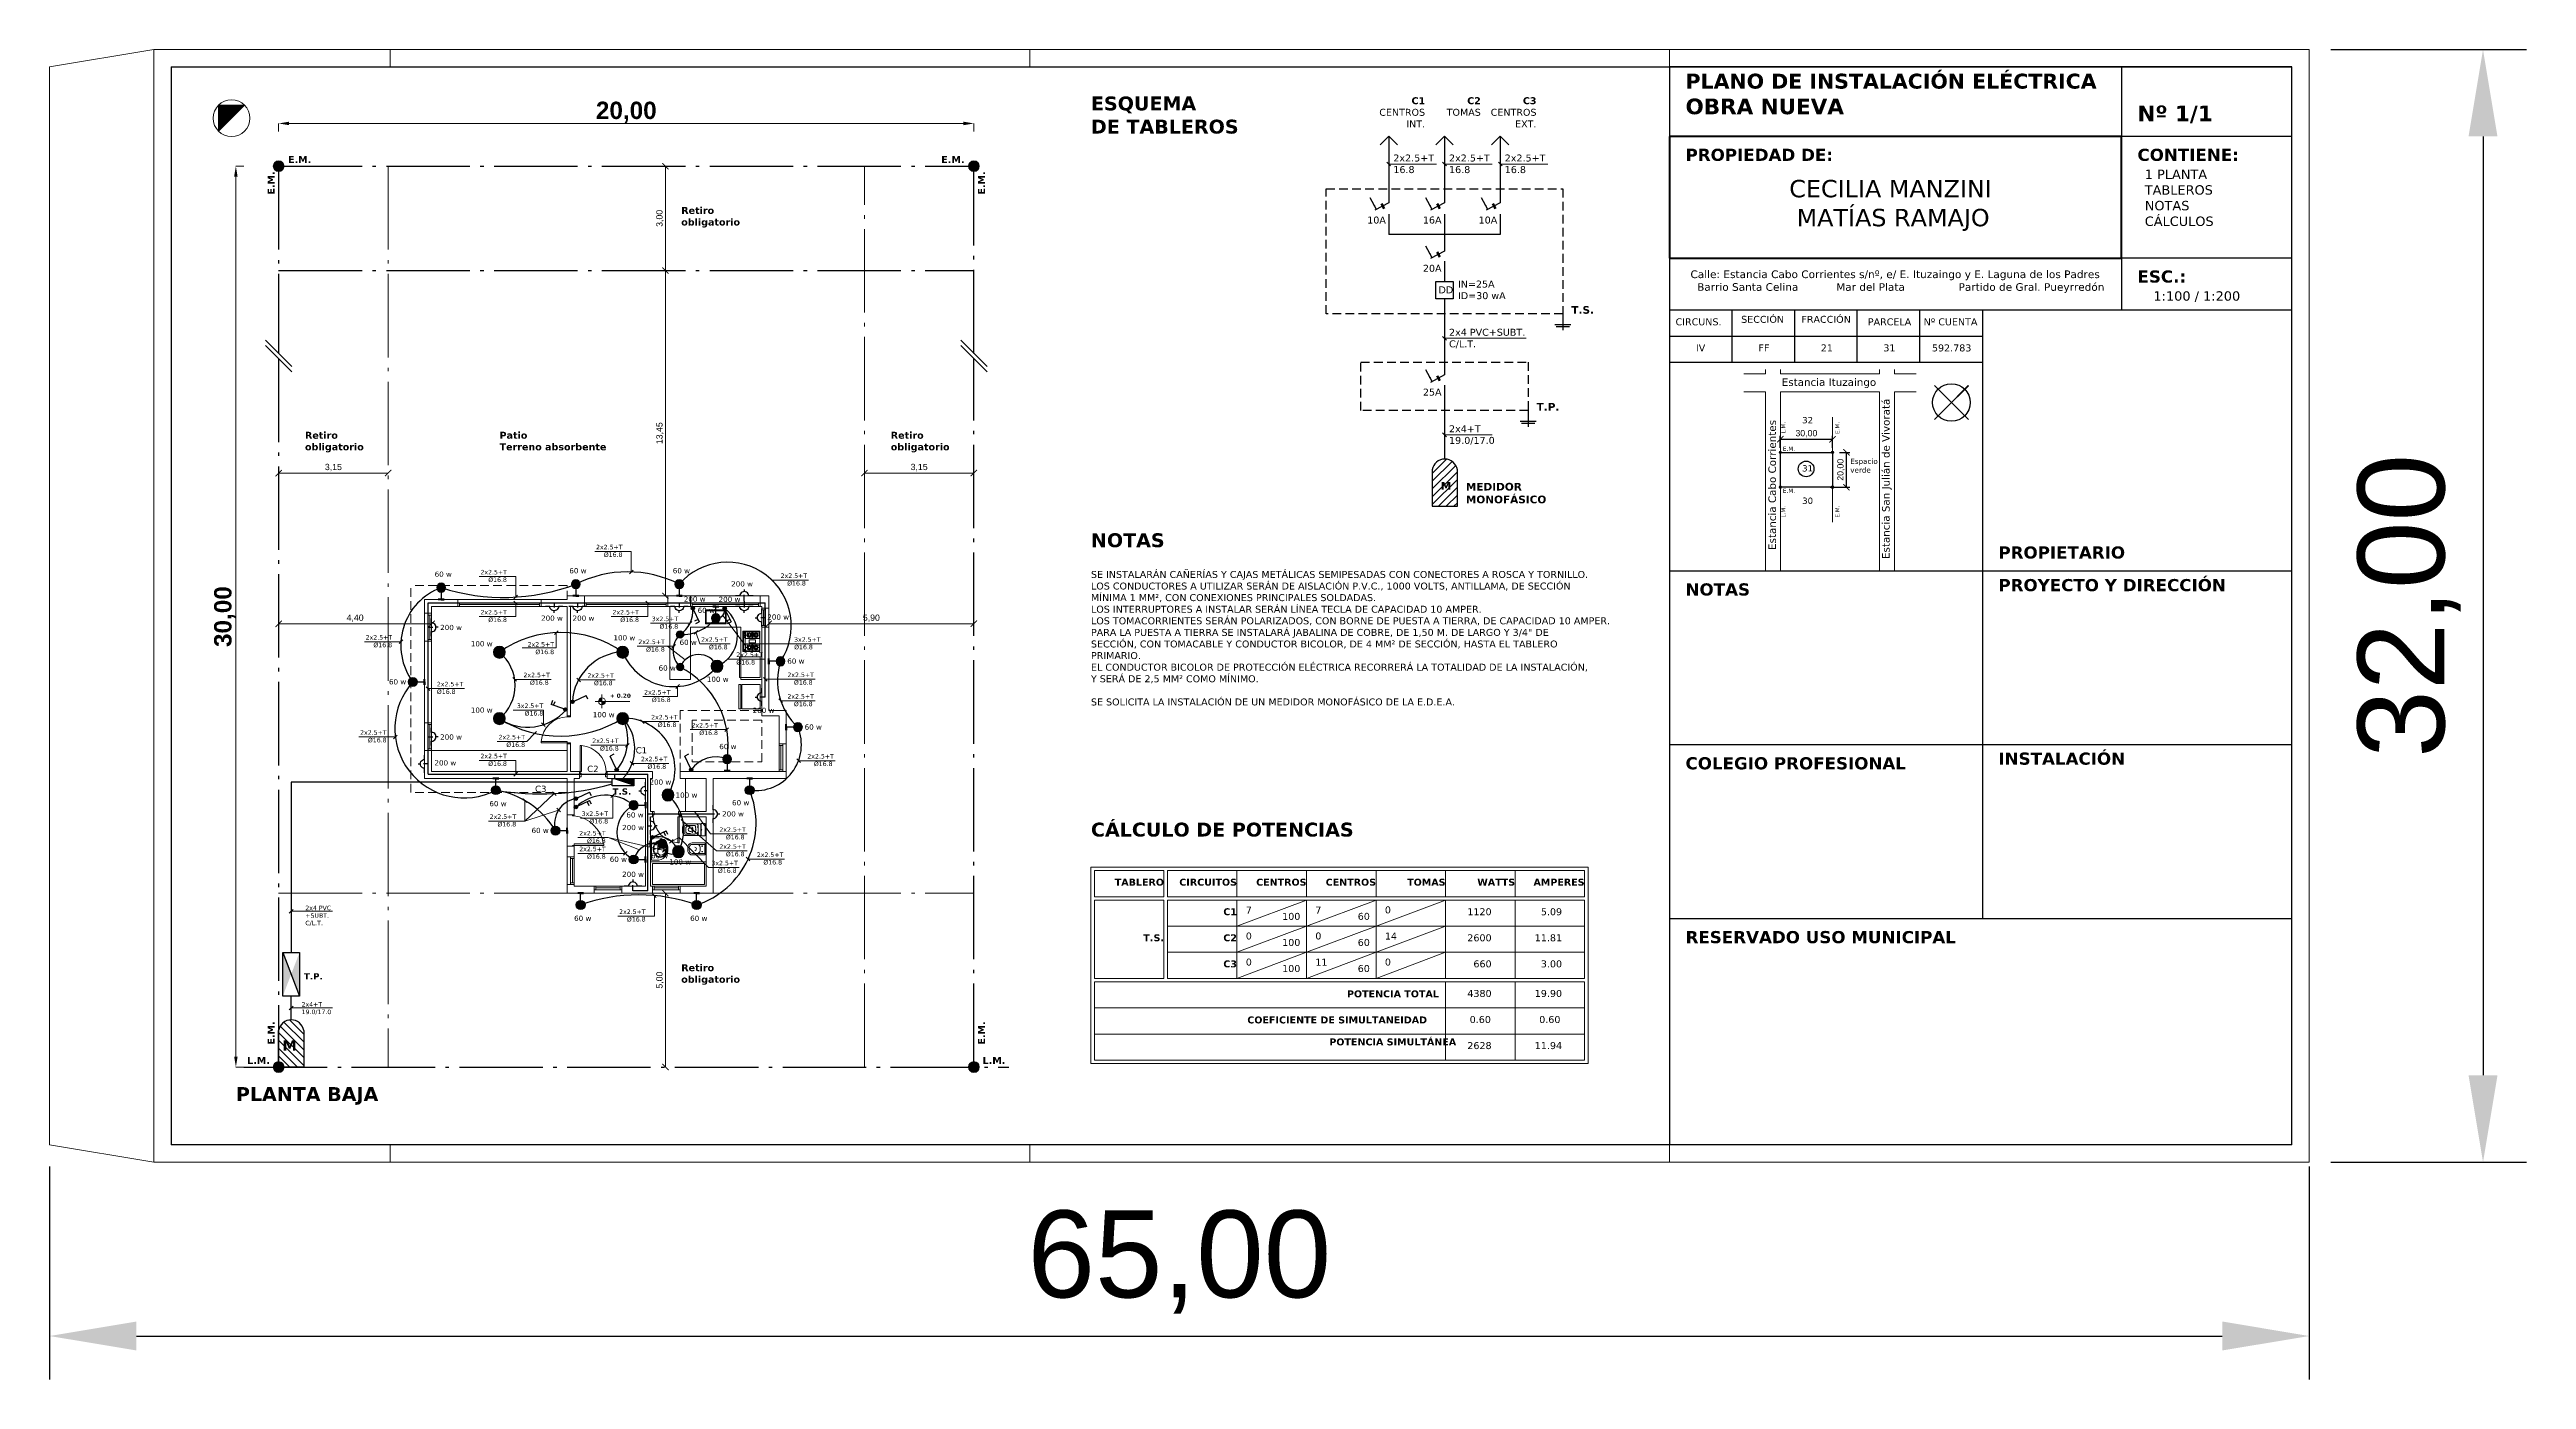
# Model space of a CAD drawing. Header units: millimetres. Extents: x 1434 to 1537, y 1432 to 1474.
# Drawn here: x 1465.5 to 1536.7, y 1431.9 to 1470.2 of the extents above; entities that cross this region are included whole.
import ezdxf

# ---------------------------------------------------------------- set-up
doc = ezdxf.new("R2010")
doc.units = ezdxf.units.MM
for name, pattern in [('ACAD_ISO04W100', [30, 24, -3, 0, -3]), ('HIDDEN', [0.375, 0.25, -0.125]), ('RAYITAS', [0.375, 0.25, -0.125])]:
    doc.linetypes.add(name, pattern=pattern)
for name, color, linetype, lineweight in [('0.1', 50, 'Continuous', 0), ('0.2', 40, 'Continuous', 20), ('0.3', 30, 'Continuous', 30), ('0.5', 10, 'Continuous', 40), ('cableado', 190, 'Continuous', 25), ('centro-toma', 6, 'Continuous', 25), ('cotas', 104, 'Continuous', 18), ('L.M.', 160, 'ACAD_ISO04W100', 30), ('nomenclatura', 41, 'Continuous', 18)]:
    doc.layers.add(name, color=color, linetype=linetype, lineweight=lineweight)
doc.layers.add('gris', color=252, linetype='Continuous', lineweight=18, true_color=0x696969)
doc.styles.add('SANSSERIFBOLD', font='sasb____.pfb')
doc.styles.get("Standard").update_dxf_attribs({"font": 'ARIAL.TTF'})
doc.dimstyles.new('BM-1en 100', dxfattribs={"dimtxt": 0.18, "dimasz": 0.18, "dimexe": 0.1, "dimexo": 0.1, "dimgap": 0.05, "dimtad": 1, "dimtxsty": 'Standard', "dimblk": 'ARCHTICK', "dimcen": -0.18, "dimadec": 0, "dimazin": 0, "dimtfac": 1, "dimtmove": 0, "dimatfit": 3, "dimldrblk": 'ARCHTICK', "dimfxl": 1, "dimarcsym": 0})
doc.dimstyles.new('ISO-25', dxfattribs={"dimtxt": 2.5, "dimasz": 2.5, "dimexe": 1.25, "dimexo": 0.625, "dimtad": 1, "dimtxsty": 'Standard', "dimcen": 2.5, "dimadec": 0, "dimazin": 0, "dimtfac": 1, "dimtmove": 0, "dimatfit": 3, "dimfxl": 1, "dimarcsym": 0})

msp = doc.modelspace()

# ---------------------------------------------------------------- texts
at = {"layer": 'nomenclatura'}
for s, insert, char_height, width, attachment_point in [('{\\fVerdana|b1|i0|c0|p34;\\H0.9556x;PLANO DE INSTALACIÓN ELÉCTRICA\\H0.9767x;\\P\\H1.071x;OBRA NUEVA}', (1512.5284, 1469.4717), 0.45, 12.539733, 1), ('{\\fVerdana|b1|i0|c0|p34;ESQUEMA \\PDE TABLEROS}', (1495.4248, 1468.8154), 0.4, 12.170004, 1), ('{\\fVerdana|b1|i0|c0|p34;C1\\P\\fVerdana|b0|i0|c0|p34;CENTROS \\PINT.}', (1505.0371, 1468.7942), 0.2, 2.161815, 3), ('{\\fVerdana|b1|i0|c0|p34;C2\\P\\fVerdana|b0|i0|c0|p34;TOMAS}', (1506.6392, 1468.7942), 0.2, 2.161815, 3), ('{\\fVerdana|b1|i0|c0|p34;C3\\P\\fVerdana|b0|i0|c0|p34;CENTROS \\PEXT.}', (1508.2413, 1468.7942), 0.2, 2.161815, 3), ('{\\fVerdana|b0|i0|c0|p34;2x2.5+T\\P16.8}', (1504.1234, 1467.1461), 0.2, 1.509311, 1), ('{\\fVerdana|b0|i0|c0|p34;2x2.5+T\\P16.8}', (1505.7255, 1467.1461), 0.2, 1.509311, 1), ('{\\fVerdana|b0|i0|c0|p34;2x2.5+T\\P16.8}', (1507.3276, 1467.1461), 0.2, 1.509311, 1), ('{\\fVerdana|b0|i0|c0|p34;1 PLANTA\\PTABLEROS\\PNOTAS\\PCÁLCULOS}', (1525.7387, 1466.7126), 0.27, 11.993064, 1), ('{\\fVerdana|b0|i0|c0|p34;10A}', (1503.3719, 1465.3623), 0.2, 2.328275, 1), ('{\\fVerdana|b0|i0|c0|p34;16A}', (1504.9739, 1465.3623), 0.2, 2.328275, 1), ('{\\fVerdana|b0|i0|c0|p34;10A}', (1506.576, 1465.3623), 0.2, 2.328275, 1), ('{\\fVerdana|b0|i0|c0|p34;20A}', (1504.9739, 1463.9739), 0.2, 2.328275, 1), ('{\\fVerdana|b0|i0|c0|p34;IN=25A\\PID=30 wA}', (1505.9836, 1463.5204), 0.2, 7.378103, 1), ('{\\fVerdana|b0|i0|c0|p34;DD}', (1505.4235, 1463.3542), 0.2, 7.378103, 1), ('{\\fVerdana|b1|i0|c0|p34;T.S.}', (1509.2437, 1462.7874), 0.22, 0.70806, 1), ('{\\fVerdana|b0|i0|c0|p34;2x4 PVC+SUBT.\\PC/L.T.}', (1505.7255, 1462.134), 0.2, 2.706702, 1), ('{\\fVerdana|b0|i0|c0|p34;25A}', (1504.9739, 1460.4132), 0.2, 1.287166, 1), ('{\\fVerdana|b1|i0|c0|p34;T.P.}', (1508.2437, 1460.0021), 0.22, 0.70806, 1), ('{\\fVerdana|b0|i0|c0|p34;2x4+T\\P19.0/17.0}', (1505.7255, 1459.3577), 0.2, 1.509311, 1), ('{\\fVerdana|b1|i0|c0|p34;M}', (1505.4887, 1457.7244), 0.22, 0.70806, 1), ('{\\fVerdana|b1|i0|c0|p34;MEDIDOR \\PMONOFÁSICO}', (1506.2103, 1457.7027), 0.22, 4.346513, 1), ('{\\fVerdana|b0|i0|c0|p34;2x2.5+T\\PØ16.8}', (1481.9492, 1455.9208), 0.13, 0.774915, 3), ('{\\fVerdana|b1|i0|c0|p34;\\H1.3333x;NOTAS \\P\\fVerdana|b0|i0|c0|p34;\\H0.625x;\\P\\H0.80002x;SE INSTALARÁN CAÑERÍAS Y CAJAS METÁLICAS SEMIPESADAS CON CONECTORES A ROSCA Y TORNILLO. LOS CONDUCTORES A UTILIZAR SERÁN DE AISLACIÓN P.V.C., 1000 VOLTS, ANTILLAMA, DE SECCIÓN MÍNIMA 1 MM², CON CONEXIONES PRINCIPALES SOLDADAS.\\PLOS INTERRUPTORES A INSTALAR SERÁN LÍNEA TECLA DE CAPACIDAD 10 AMPER.\\PLOS TOMACORRIENTES SERÁN POLARIZADOS, CON BORNE DE PUESTA A TIERRA, DE CAPACIDAD 10 AMPER.\\PPARA LA PUESTA A TIERRA SE INSTALARÁ JABALINA DE COBRE, DE 1,50 M. DE LARGO Y 3/4" DE SECCIÓN, CON TOMACABLE Y CONDUCTOR BICOLOR, DE 4 MM² DE SECCIÓN, HASTA EL TABLERO PRIMARIO.\\PEL CONDUCTOR BICOLOR DE PROTECCIÓN ELÉCTRICA RECORRERÁ LA TOTALIDAD DE LA INSTALACIÓN, Y SERÁ DE 2,5 MM² COMO MÍNIMO. \\P\\PSE SOLICITA LA INSTALACIÓN DE UN MEDIDOR MONOFÁSICO DE LA E.D.E.A.}', (1495.4248, 1456.2525), 0.3, 14.3, 1), ('{\\fVerdana|b0|i0|c0|p34;60 w}', (1476.5457, 1454.998), 0.15, 0.70806, 7), ('{\\fVerdana|b0|i0|c0|p34;2x2.5+T\\PØ16.8}', (1478.6245, 1455.1992), 0.13, 0.774915, 3), ('{\\fVerdana|b0|i0|c0|p34;60 w}', (1480.4207, 1455.098), 0.15, 0.70806, 7), ('{\\fVerdana|b0|i0|c0|p34;60 w}', (1483.3957, 1455.098), 0.15, 0.70806, 7), ('{\\fVerdana|b0|i0|c0|p34;2x2.5+T\\P\\pi0.1876;Ø16.8}', (1486.4987, 1455.0979), 0.13, 0.901303, 1), ('{\\fVerdana|b1|i0|c0|p34;PROYECTO Y DIRECCIÓN}', (1521.5284, 1454.9369), 0.35, 11.993064, 1), ('{\\fVerdana|b0|i0|c0|p34;200 w}', (1484.3388, 1454.281), 0.15, 0.70806, 9), ('{\\fVerdana|b0|i0|c0|p34;200 w}', (1485.3407, 1454.2754), 0.15, 0.70806, 9), ('{\\fVerdana|b0|i0|c0|p34;200 w}', (1485.7023, 1454.7196), 0.15, 0.70806, 9), ('{\\fVerdana|b0|i0|c0|p34;200 w}', (1477.3314, 1453.4654), 0.15, 0.70806, 9), ('{\\fVerdana|b0|i0|c0|p34;2x2.5+T\\PØ16.8}', (1478.6245, 1454.0468), 0.13, 0.774915, 3), ('{\\fVerdana|b0|i0|c0|p34;200 w}', (1480.2337, 1453.7329), 0.15, 0.70806, 9), ('{\\fVerdana|b0|i0|c0|p34;200 w}', (1481.1403, 1453.7329), 0.15, 0.70806, 9), ('{\\fVerdana|b0|i0|c0|p34;2x2.5+T\\PØ16.8}', (1482.4232, 1454.0468), 0.13, 0.774915, 3), ('{\\fVerdana|b0|i0|c0|p34;3x2.5+T\\PØ16.8}', (1483.5515, 1453.8554), 0.13, 0.774915, 3), ('{\\fVerdana|b0|i0|c0|p34;60 w}', (1484.1109, 1453.9575), 0.15, 0.70806, 7), ('{\\fVerdana|b0|i0|c0|p34;200 w}', (1486.7411, 1453.7659), 0.15, 0.70806, 9), ('{\\fVerdana|b0|i0|c0|p34;2x2.5+T\\PØ16.8}', (1475.322, 1453.3225), 0.13, 0.774915, 3), ('{\\fVerdana|b0|i0|c0|p34;100 w}', (1478.2126, 1453.1504), 0.15, 0.70806, 3), ('{\\fVerdana|b0|i0|c0|p34;2x2.5+T\\PØ16.8}', (1479.9816, 1452.77), 0.13, 0.901303, 9), ('{\\fVerdana|b0|i0|c0|p34;100 w}', (1482.3159, 1453.3212), 0.15, 0.70806, 3), ('{\\fVerdana|b0|i0|c0|p34;2x2.5+T\\PØ16.8}', (1483.1654, 1453.1955), 0.13, 0.774915, 3), ('{\\fVerdana|b0|i0|c0|p34;60 w}', (1483.5908, 1453.1911), 0.15, 0.70806, 1), ('{\\fVerdana|b0|i0|c0|p34;2x2.5+T\\PØ16.8}', (1484.9735, 1453.2622), 0.13, 0.774915, 3), ('{\\fVerdana|b0|i0|c0|p34;2x2.5+T\\PØ16.8}', (1485.2245, 1452.8249), 0.13, 0.774915, 1), ('{\\fVerdana|b0|i0|c0|p34;3x2.5+T\\PØ16.8}', (1486.8872, 1453.2622), 0.13, 0.774915, 1), ('{\\fVerdana|b0|i0|c0|p34;2x2.5+T\\P\\pi0.1876;Ø16.8}', (1479.1009, 1452.2421), 0.13, 0.901303, 1), ('{\\fVerdana|b0|i0|c0|p34;2x2.5+T\\P\\pi0.1876;Ø16.8}', (1480.9402, 1452.2283), 0.13, 0.901303, 1), ('{\\fVerdana|b0|i0|c0|p34;60 w}', (1482.9879, 1452.2991), 0.15, 0.70806, 7), ('{\\fVerdana|b0|i0|c0|p34;100 w}', (1485.0018, 1452.1284), 0.15, 0.70806, 3), ('{\\fVerdana|b0|i0|c0|p34;60 w}', (1487.1843, 1452.4979), 0.15, 0.70806, 9), ('{\\fVerdana|b0|i0|c0|p34;2x2.5+T\\P\\pi0.1876;Ø16.8}', (1486.6932, 1452.2467), 0.13, 0.901303, 1), ('{\\fVerdana|b0|i0|c0|p34;60 w}', (1475.2319, 1451.903), 0.15, 0.70806, 7), ('{\\fVerdana|b0|i0|c0|p34;2x2.5+T\\PØ16.8}', (1476.6106, 1451.9796), 0.13, 0.774915, 1), ('{\\fVerdana|b0|i0|c0|p34;2x2.5+T\\PØ16.8}', (1483.3334, 1451.745), 0.13, 0.774915, 3), ('{\\fVerdana|b0|i0|c0|p34;2x2.5+T\\P\\pi0.1876;Ø16.8}', (1486.6932, 1451.6259), 0.13, 0.901303, 1), ('{\\fVerdana|b0|i0|c0|p34;100 w}', (1478.2126, 1451.2414), 0.15, 0.70806, 3), ('{\\fVerdana|b0|i0|c0|p34;3x2.5+T\\PØ16.8}', (1479.6708, 1451.3571), 0.13, 0.901303, 3), ('{\\fVerdana|b0|i0|c0|p34;100 w}', (1481.7208, 1451.1106), 0.15, 0.70806, 3), ('{\\fVerdana|b0|i0|c0|p34;2x2.5+T\\P\\pi0.1876;Ø16.8}', (1482.7748, 1451.0288), 0.13, 0.901303, 1), ('{\\fVerdana|b0|i0|c0|p34;2x2.5+T\\PØ16.8}', (1484.6953, 1450.7962), 0.13, 0.774915, 3), ('{\\fVerdana|b0|i0|c0|p34;200 w}', (1486.3204, 1451.0818), 0.15, 0.70806, 9), ('{\\fVerdana|b0|i0|c0|p34;60 w}', (1487.6843, 1450.603), 0.15, 0.70806, 9), ('{\\fVerdana|b0|i0|c0|p34;2x2.5+T\\PØ16.8}', (1475.1638, 1450.5868), 0.13, 0.774915, 3), ('{\\fVerdana|b0|i0|c0|p34;200 w}', (1477.3314, 1450.3154), 0.15, 0.70806, 9), ('{\\fVerdana|b0|i0|c0|p34;2x2.5+T\\PØ16.8}', (1479.1462, 1450.4546), 0.13, 0.774915, 3), ('{\\fVerdana|b0|i0|c0|p34;2x2.5+T\\PØ16.8}', (1481.8404, 1450.3497), 0.13, 0.774915, 3), ('{\\fVerdana|b0|i0|c0|p34;C1}', (1482.6592, 1450.1005), 0.18, 0.70806, 3), ('{\\fVerdana|b0|i0|c0|p34;60 w}', (1484.733, 1450.1947), 0.15, 0.70806, 1), ('{\\fVerdana|b1|i0|c0|p34;INSTALACIÓN}', (1521.5284, 1449.947), 0.35, 11.993064, 1), ('{\\fVerdana|b0|i0|c0|p34;200 w}', (1477.1662, 1449.5717), 0.15, 0.70806, 9), ('{\\fVerdana|b0|i0|c0|p34;2x2.5+T\\PØ16.8}', (1478.6245, 1449.9101), 0.13, 0.774915, 3), ('{\\fVerdana|b0|i0|c0|p34;C2}', (1481.2633, 1449.5671), 0.18, 0.70806, 3), ('{\\fVerdana|b0|i0|c0|p34;2x2.5+T\\P\\pi0.1876;Ø16.8}', (1482.4799, 1449.8256), 0.13, 0.901303, 1), ('{\\fVerdana|b0|i0|c0|p34;2x2.5+T\\P\\pi0.1876;Ø16.8}', (1487.2663, 1449.9043), 0.13, 0.901303, 1), ('{\\fVerdana|b0|i0|c0|p34;60 w}', (1478.1207, 1448.5528), 0.15, 0.70806, 1), ('{\\fVerdana|b0|i0|c0|p34;C3}', (1479.7624, 1448.993), 0.18, 0.70806, 3), ('{\\fVerdana|b1|i0|c0|p34;T.S.}', (1481.6672, 1448.9149), 0.18, 0.70806, 1), ('{\\fVerdana|b0|i0|c0|p34;200 w}', (1483.3521, 1449.0184), 0.15, 0.70806, 9), ('{\\fVerdana|b0|i0|c0|p34;100 w}', (1484.1032, 1448.7975), 0.15, 0.70806, 3), ('{\\fVerdana|b0|i0|c0|p34;60 w}', (1485.1015, 1448.578), 0.15, 0.70806, 1), ('{\\fVerdana|b0|i0|c0|p34;2x2.5+T\\PØ16.8}', (1478.8907, 1448.1675), 0.13, 0.774915, 3), ('{\\fVerdana|b0|i0|c0|p34;3x2.5+T\\PØ16.8}', (1481.5363, 1448.2526), 0.13, 0.774915, 3), ('{\\fVerdana|b0|i0|c0|p34;200 w}', (1482.5661, 1447.7122), 0.15, 0.70806, 9), ('{\\fVerdana|b0|i0|c0|p34;60 w}', (1482.0603, 1448.2283), 0.15, 0.70806, 1), ('{\\fVerdana|b0|i0|c0|p34;200 w}', (1485.4425, 1448.1051), 0.15, 0.70806, 9), ('{\\fVerdana|b1|i0|c0|p34;CÁLCULO DE POTENCIAS}', (1495.4248, 1447.93), 0.4, 12.170004, 1), ('{\\fVerdana|b0|i0|c0|p34;60 w}', (1479.3319, 1447.628), 0.15, 0.70806, 7), ('{\\fVerdana|b0|i0|c0|p34;2x2.5+T\\PØ16.8}', (1481.4668, 1447.6911), 0.13, 0.774915, 3), ('{\\fVerdana|b0|i0|c0|p34;2x2.5+T\\PØ16.8}', (1481.4668, 1447.2389), 0.13, 0.774915, 3), ('{\\fVerdana|b0|i0|c0|p34;2x2.5+T\\P\\pi0.1876;Ø16.8}', (1484.7358, 1447.7969), 0.13, 0.901303, 1), ('{\\fVerdana|b0|i0|c0|p34;2x2.5+T\\P\\pi0.1876;Ø16.8}', (1484.7358, 1447.3091), 0.13, 0.901303, 1), ('{\\fVerdana|b0|i0|c0|p34;60 w}', (1481.5819, 1446.7986), 0.15, 0.70806, 7), ('{\\fVerdana|b0|i0|c0|p34;200 w}', (1482.5661, 1446.3669), 0.15, 0.70806, 9), ('{\\fVerdana|b0|i0|c0|p34;60 w}', (1483.2637, 1446.9011), 0.15, 0.70806, 9), ('{\\fVerdana|b0|i0|c0|p34;100 w}', (1483.9219, 1446.876), 0.15, 0.70806, 3), ('{\\fVerdana|b0|i0|c0|p34;3x2.5+T\\P\\pi0.1876;Ø16.8}', (1484.5063, 1446.8335), 0.13, 0.901303, 1), ('{\\fVerdana|b0|i0|c0|p34;2x2.5+T\\P\\pi0.1876;Ø16.8}', (1485.8146, 1447.073), 0.13, 0.901303, 1), ('{\\fVerdana|b1|i0|c0|p34;TABLERO}', (1497.5248, 1446.3178), 0.2, 2, 3), ('{\\fVerdana|b1|i0|c0|p34;CIRCUITOS}', (1499.6248, 1446.3178), 0.2, 2, 3), ('{\\fVerdana|b1|i0|c0|p34;CENTROS}', (1501.6248, 1446.3178), 0.2, 2, 3), ('{\\fVerdana|b1|i0|c0|p34;CENTROS}', (1503.6248, 1446.3178), 0.2, 2, 3), ('{\\fVerdana|b1|i0|c0|p34;TOMAS}', (1505.6248, 1446.3178), 0.2, 2, 3), ('{\\fVerdana|b1|i0|c0|p34;WATTS}', (1507.6248, 1446.3178), 0.2, 2, 3), ('{\\fVerdana|b1|i0|c0|p34;AMPERES}', (1509.6248, 1446.3178), 0.2, 2, 3), ('{\\fVerdana|b0|i0|c0|p34;2x4 PVC\\P+SUBT.\\PC/L.T.}', (1472.8248, 1444.9622), 0.13, 1.509311, 7), ('{\\fVerdana|b0|i0|c0|p34;60 w}', (1480.5582, 1445.2528), 0.15, 0.70806, 1), ('{\\fVerdana|b0|i0|c0|p34;2x2.5+T\\PØ16.8}', (1482.6142, 1445.4341), 0.13, 0.774915, 3), ('{\\fVerdana|b0|i0|c0|p34;60 w}', (1483.8957, 1445.2528), 0.15, 0.70806, 1), ('{\\fVerdana|b1|i0|c0|p34;C1}', (1499.6248, 1445.4678), 0.2, 2, 3), ('{\\fVerdana|b0|i0|c0|p34;7}', (1499.8795, 1445.3169), 0.2, 1.072073, 7), ('{\\fVerdana|b0|i0|c0|p34;100}', (1501.448, 1445.3348), 0.2, 1.072073, 3), ('{\\fVerdana|b0|i0|c0|p34;7}', (1501.8795, 1445.3169), 0.2, 1.072073, 7), ('{\\fVerdana|b0|i0|c0|p34;60}', (1503.448, 1445.3348), 0.2, 1.072073, 3), ('{\\fVerdana|b0|i0|c0|p34;0}', (1503.8795, 1445.3169), 0.2, 1.072073, 7), ('{\\fVerdana|b0|i0|c0|p34;1120}', (1506.9499, 1445.4678), 0.2, 1.072073, 3), ('{\\fVerdana|b0|i0|c0|p34;5.09}', (1508.9766, 1445.4678), 0.2, 1.072073, 3), ('{\\fVerdana|b1|i0|c0|p34;T.S.}', (1497.5248, 1444.7178), 0.2, 2, 3), ('{\\fVerdana|b1|i0|c0|p34;C2}', (1499.6248, 1444.7178), 0.2, 2, 3), ('{\\fVerdana|b0|i0|c0|p34;0}', (1499.8795, 1444.5669), 0.2, 1.072073, 7), ('{\\fVerdana|b0|i0|c0|p34;100}', (1501.448, 1444.5848), 0.2, 1.072073, 3), ('{\\fVerdana|b0|i0|c0|p34;0}', (1501.8795, 1444.5669), 0.2, 1.072073, 7), ('{\\fVerdana|b0|i0|c0|p34;60}', (1503.448, 1444.5848), 0.2, 1.072073, 3), ('{\\fVerdana|b0|i0|c0|p34;14}', (1503.8795, 1444.5669), 0.2, 1.072073, 7), ('{\\fVerdana|b0|i0|c0|p34;2600}', (1506.9499, 1444.7178), 0.2, 1.072073, 3), ('{\\fVerdana|b0|i0|c0|p34;11.81}', (1508.9766, 1444.7178), 0.2, 1.072073, 3), ('{\\fVerdana|b1|i0|c0|p34;T.P.}', (1472.7892, 1443.599), 0.18, 0.70806, 1), ('{\\fVerdana|b1|i0|c0|p34;C3}', (1499.6248, 1443.9678), 0.2, 2, 3), ('{\\fVerdana|b0|i0|c0|p34;0}', (1499.8795, 1443.8169), 0.2, 1.072073, 7), ('{\\fVerdana|b0|i0|c0|p34;100}', (1501.448, 1443.8348), 0.2, 1.072073, 3), ('{\\fVerdana|b0|i0|c0|p34;11}', (1501.8795, 1443.8169), 0.2, 1.072073, 7), ('{\\fVerdana|b0|i0|c0|p34;60}', (1503.448, 1443.8348), 0.2, 1.072073, 3), ('{\\fVerdana|b0|i0|c0|p34;0}', (1503.8795, 1443.8169), 0.2, 1.072073, 7), ('{\\fVerdana|b0|i0|c0|p34;660}', (1506.9499, 1443.9678), 0.2, 1.072073, 3), ('{\\fVerdana|b0|i0|c0|p34;3.00}', (1508.9766, 1443.9678), 0.2, 1.072073, 3), ('{\\fVerdana|b1|i0|c0|p34;POTENCIA TOTAL}', (1505.434, 1443.1059), 0.2, 3.465087, 3), ('{\\fVerdana|b0|i0|c0|p34;4380}', (1506.9499, 1443.1178), 0.2, 1.072073, 3), ('{\\fVerdana|b0|i0|c0|p34;19.90}', (1508.9766, 1443.1178), 0.2, 1.072073, 3), ('{\\fVerdana|b0|i0|c0|p34;2x4+T\\P19.0/17.0}', (1472.7187, 1442.4062), 0.13, 1.509311, 7), ('{\\fVerdana|b1|i0|c0|p34;COEFICIENTE DE SIMULTANEIDAD}', (1505.0924, 1442.3559), 0.2, 7.290261, 3), ('{\\fVerdana|b0|i0|c0|p34;0.60}', (1506.9302, 1442.3678), 0.2, 1.072073, 3), ('{\\fVerdana|b0|i0|c0|p34;0.60}', (1508.9302, 1442.3678), 0.2, 1.072073, 3), ('{\\fVerdana|b1|i0|c0|p34;M}', (1472.5791, 1441.6719), 0.3, 0.70806, 3), ('{\\fVerdana|b1|i0|c0|p34;POTENCIA SIMULTÁNEA}', (1505.9314, 1441.7235), 0.2, 5.571365, 3), ('{\\fVerdana|b0|i0|c0|p34;2628}', (1506.9499, 1441.6178), 0.2, 1.072073, 3), ('{\\fVerdana|b0|i0|c0|p34;11.94}', (1508.9766, 1441.6178), 0.2, 1.072073, 3)]:
    msp.add_mtext(s, dxfattribs=dict(at, insert=insert, char_height=char_height, width=width, attachment_point=attachment_point))
at = {"layer": 'nomenclatura', "linetype": 'Continuous', "lineweight": 15}
for s, insert, char_height, width, attachment_point in [('{\\fVerdana|b1|i0|c0|p34;Nº 1/1}', (1525.5284, 1468.5545), 0.45, 11.993064, 1), ('{\\fVerdana|b1|i0|c0|p34;PROPIEDAD DE:}', (1512.5284, 1467.3126), 0.35, 11.993064, 1), ('{\\fVerdana|b1|i0|c0|p34;CONTIENE:}', (1525.5284, 1467.3126), 0.35, 11.993064, 1), ('\\pi3.4436;{\\fVerdana|b0|i0|c0|p34;CECILIA MANZINI \\P\\pi3.6543;MATÍAS RAMAJO}', (1512.0682, 1466.4164), 0.5, 13, 1), ('{\\fVerdana|b0|i0|c0|p34;Calle: Estancia Cabo Corrientes s/nº, e/ E. Ituzaingo y E. Laguna de los Padres^I         Barrio Santa Celina  ^I       Mar del Plata  ^I       Partido de Gral. Pueyrredón}', (1512.6704, 1463.8126), 0.22, 12.858056, 1), ('{\\fVerdana|b1|i0|c0|p34;ESC.:}', (1525.5284, 1463.8126), 0.35, 11.993064, 1), ('{\\fVerdana|b0|i0|c0|p34;1:100 / 1:200}', (1525.9887, 1463.2126), 0.27, 11.993064, 1), ('{\\fVerdana|b0|i0|c0|p34;CIRCUNS.}', (1512.2416, 1462.4343), 0.2, 1.8, 1), ('{\\fVerdana|b0|i0|c0|p34;SECCIÓN}', (1514.1287, 1462.506), 0.2, 1.8, 1), ('{\\fVerdana|b0|i0|c0|p34;FRACCIÓN}', (1515.8609, 1462.506), 0.2, 1.8, 1), ('{\\fVerdana|b0|i0|c0|p34;PARCELA}', (1517.7721, 1462.4343), 0.2, 1.8, 1), ('{\\fVerdana|b0|i0|c0|p34;Nº CUENTA}', (1519.3777, 1462.4343), 0.2, 1.8, 1), ('\\pi0.75903;{\\fVerdana|b0|i0|c0|p34;IV}', (1512.0682, 1461.6843), 0.2, 1.8, 1), ('\\pi0.75709;{\\fVerdana|b0|i0|c0|p34;FF}', (1513.8682, 1461.6843), 0.2, 1.8, 1), ('\\pi0.75057;{\\fVerdana|b0|i0|c0|p34;21}', (1515.6682, 1461.6843), 0.2, 1.8, 1), ('\\pi0.75097;{\\fVerdana|b0|i0|c0|p34;31}', (1517.4682, 1461.6843), 0.2, 1.8, 1), ('\\pi0.34822;{\\fVerdana|b0|i0|c0|p34;592.783}', (1519.2682, 1461.6835), 0.2, 1.8, 1), ('{\\fVerdana|b0|i0|c0|p34;Estancia Ituzaingo}', (1515.2968, 1460.4299), 0.216, 5.060317, 7), ('{\\fVerdana|b0|i0|c0|p34;32}', (1515.883, 1459.5962), 0.18, 1.403321, 1), ('{\\fVerdana|b0|i0|c0|p34;E.M.}', (1515.3293, 1458.6232), 0.12, 0.70166, 7), ('{\\fVerdana|b0|i0|c0|p34;31}', (1515.883, 1458.2102), 0.18, 1.403321, 1), ('{\\fVerdana|b0|i0|c0|p34;Espacio \\Pverde}', (1517.2678, 1458.398), 0.15, 1.403321, 1), ('{\\fVerdana|b0|i0|c0|p34;E.M.}', (1515.3293, 1457.5354), 0.12, 0.70166, 1), ('{\\fVerdana|b0|i0|c0|p34;30}', (1515.883, 1457.2797), 0.18, 1.403321, 1), ('{\\fVerdana|b1|i0|c0|p34;PROPIETARIO}', (1521.5284, 1455.5183), 0.35, 11.993064, 7), ('{\\fVerdana|b1|i0|c0|p34;NOTAS}', (1512.5284, 1454.8126), 0.35, 11.993064, 1), ('{\\fVerdana|b1|i0|c0|p34;COLEGIO PROFESIONAL}', (1512.5284, 1449.8126), 0.35, 11.993064, 1), ('{\\fVerdana|b1|i0|c0|p34;RESERVADO USO MUNICIPAL}', (1512.5284, 1444.8126), 0.35, 11.993064, 1), ('{\\fVerdana|b1|i0|c0|p34;PLANTA BAJA}', (1470.8286, 1440.3229), 0.4, 11.993064, 1)]:
    msp.add_mtext(s, dxfattribs=dict(at, insert=insert, char_height=char_height, width=width, attachment_point=attachment_point))
at = {"layer": 'nomenclatura', "linetype": 'Continuous', "lineweight": 15, "rotation": 90}
for s, insert, char_height, width, attachment_point in [('{\\fVerdana|b0|i0|c0|p34;Estancia San Julián de Vivoratá}', (1518.1836, 1460.1233), 0.216, 5.060317, 3), ('{\\fVerdana|b0|i0|c0|p34;Estancia Cabo Corrientes}', (1514.913, 1459.5103), 0.216, 5.060317, 3), ('{\\fVerdana|b0|i0|c0|p34;L.M.}', (1515.2804, 1459.4579), 0.12, 1.403321, 3), ('{\\fVerdana|b0|i0|c0|p34;E.M.}', (1516.8364, 1459.4579), 0.12, 1.403321, 3), ('{\\fVerdana|b0|i0|c0|p34;L.M.}', (1515.2804, 1456.7008), 0.12, 1.403321, 1), ('{\\fVerdana|b0|i0|c0|p34;E.M.}', (1516.8364, 1456.7008), 0.12, 1.403321, 1)]:
    msp.add_mtext(s, dxfattribs=dict(at, insert=insert, char_height=char_height, width=width, attachment_point=attachment_point))

# ---------------------------------------------------------------- blocks, each defined once
blk = doc.blocks.new('*D9')
at = {"layer": 'cotas', "color": 0, "lineweight": -2}
for p, q in [((1465.468, 1438.04), (1465.468, 1431.915)), ((1530.468, 1438.04), (1530.468, 1431.915)), ((1467.968, 1433.165), (1527.968, 1433.165))]:
    blk.add_line(p, q, dxfattribs=at)
at = {"layer": 'cotas', "color": 0}
for points in [[(1467.968, 1433.582), (1467.968, 1432.749), (1465.468, 1433.165)], [(1527.968, 1433.582), (1527.968, 1432.749), (1530.468, 1433.165)]]:
    blk.add_solid(points, dxfattribs=at)
at = {"layer": 'Defpoints', "color": 0}
for p in [(1465.468, 1438.665), (1530.468, 1438.665), (1530.468, 1433.165)]:
    blk.add_point(p, dxfattribs=at)
at = {"layer": 'cotas', "color": 0, "insert": (1497.968, 1435.293), "char_height": 2.5, "attachment_point": 5}
blk.add_mtext('65,00', dxfattribs=at)
blk = doc.blocks.new('*D8')
at = {"layer": 'cotas', "color": 0, "lineweight": -2}
for p, q in [((1531.093, 1470.165), (1536.718, 1470.165)), ((1535.468, 1467.665), (1535.468, 1440.665)), ((1531.093, 1438.165), (1536.718, 1438.165))]:
    blk.add_line(p, q, dxfattribs=at)
at = {"layer": 'cotas', "color": 0}
for points in [[(1535.052, 1467.665), (1535.885, 1467.665), (1535.468, 1470.165)], [(1535.052, 1440.665), (1535.885, 1440.665), (1535.468, 1438.165)]]:
    blk.add_solid(points, dxfattribs=at)
at = {"layer": 'Defpoints', "color": 0}
for p in [(1530.468, 1470.165), (1530.468, 1438.165), (1535.468, 1438.165)]:
    blk.add_point(p, dxfattribs=at)
at = {"layer": 'cotas', "color": 0, "insert": (1533.341, 1454.165), "char_height": 2.5, "attachment_point": 5, "rotation": 90}
blk.add_mtext('32,00', dxfattribs=at)
blk = doc.blocks.new('_ArchTick')
at = {"color": 0, "linetype": 'ByBlock', "const_width": 0.15}
blk.add_lwpolyline([(-0.5, -0.5), (0.5, 0.5)], dxfattribs=at)
blk = doc.blocks.new('*D10')
at = {"layer": 'cotas', "color": 0, "lineweight": -2}
for p, q in [((1516.957, 1458.579), (1517.258, 1458.579)), ((1517.158, 1457.579), (1517.158, 1458.579)), ((1516.693, 1457.579), (1517.258, 1457.579))]:
    blk.add_line(p, q, dxfattribs=at)
at = {"layer": 'Defpoints', "color": 0}
for p in [(1516.857, 1458.579), (1517.158, 1458.579), (1516.593, 1457.579)]:
    blk.add_point(p, dxfattribs=at)
at = {"layer": 'cotas', "color": 0, "lineweight": -2, "xscale": 0.18, "yscale": 0.18, "zscale": 0.18}
for p, rotation in [((1517.158, 1458.579), 90), ((1517.158, 1457.579), 270)]:
    blk.add_blockref('_ArchTick', p, dxfattribs=dict(at, rotation=rotation))
at = {"layer": 'cotas', "color": 0, "insert": (1516.999, 1458.079), "char_height": 0.18, "attachment_point": 5, "rotation": 90}
blk.add_mtext('20,00', dxfattribs=at)
blk = doc.blocks.new('*D11')
at = {"layer": 'cotas', "color": 0, "lineweight": -2}
for p, q in [((1515.255, 1458.709), (1515.255, 1459.058)), ((1515.255, 1458.958), (1516.755, 1458.958)), ((1516.755, 1458.709), (1516.755, 1459.058))]:
    blk.add_line(p, q, dxfattribs=at)
at = {"layer": 'Defpoints', "color": 0}
for p in [(1515.255, 1458.609), (1516.755, 1458.958), (1516.755, 1458.609)]:
    blk.add_point(p, dxfattribs=at)
at = {"layer": 'cotas', "color": 0, "lineweight": -2, "xscale": 0.18, "yscale": 0.18, "zscale": 0.18, "rotation": 180}
blk.add_blockref('_ArchTick', (1515.255, 1458.958), dxfattribs=at)
at = {"layer": 'cotas', "color": 0, "lineweight": -2, "xscale": 0.18, "yscale": 0.18, "zscale": 0.18}
blk.add_blockref('_ArchTick', (1516.755, 1458.958), dxfattribs=at)
at = {"layer": 'cotas', "color": 0, "insert": (1516.005, 1459.116), "char_height": 0.18, "attachment_point": 5}
blk.add_mtext('30,00', dxfattribs=at)
blk = doc.blocks.new('*D17')
at = {"layer": 'cotas', "color": 0, "linetype": 'Continuous', "lineweight": -2}
for p, q in [((1.068, 26.01), (0.838, 26.01)), ((1.068, 0.1), (0.838, 0.1))]:
    blk.add_line(p, q, dxfattribs=at)
at = {"layer": 'cotas', "color": 0, "linetype": 'Continuous', "lineweight": 9}
blk.add_line((0.838, 25.71), (0.838, 0.4), dxfattribs=at)
at = {"layer": 'cotas', "color": 0, "linetype": 'Continuous'}
for points in [[(0.788, 25.71), (0.888, 25.71), (0.838, 26.01)], [(0.788, 0.4), (0.888, 0.4), (0.838, 0.1)]]:
    blk.add_solid(points, dxfattribs=at)
at = {"layer": 'Defpoints', "color": 0, "linetype": 'Continuous'}
for p in [(1.068, 26.01), (0.838, 0.1), (1.068, 0.1)]:
    blk.add_point(p, dxfattribs=at)
at = {"layer": 'cotas', "linetype": 'Continuous', "insert": (0.518, 13.055), "char_height": 0.5, "attachment_point": 5, "rotation": 90, "style": 'SANSSERIFBOLD'}
blk.add_mtext('30,00', dxfattribs=at)
blk = doc.blocks.new('*D18')
at = {"layer": 'cotas', "color": 0, "lineweight": -2}
for p, q in [((13.291, 5.1), (13.095, 5.1)), ((13.195, 0.1), (13.195, 5.1))]:
    blk.add_line(p, q, dxfattribs=at)
at = {"layer": 'Defpoints', "color": 0}
for p in [(13.195, 5.1), (13.391, 5.1), (13.195, 0.1)]:
    blk.add_point(p, dxfattribs=at)
at = {"layer": 'cotas', "color": 0, "lineweight": -2, "xscale": 0.18, "yscale": 0.18, "zscale": 0.18}
for p, rotation in [((13.195, 5.1), 90), ((13.195, 0.1), 270)]:
    blk.add_blockref('_ArchTick', p, dxfattribs=dict(at, rotation=rotation))
at = {"layer": 'cotas', "color": 0, "insert": (13.037, 2.6), "char_height": 0.18, "attachment_point": 5, "rotation": 90}
blk.add_mtext('5,00', dxfattribs=at)
blk = doc.blocks.new('*D19')
at = {"layer": 'cotas', "color": 0, "lineweight": -2}
blk.add_line((18.918, 17.184), (22.068, 17.184), dxfattribs=at)
at = {"layer": 'Defpoints', "color": 0}
for p in [(18.918, 17.184), (22.068, 17.184), (22.068, 17.184)]:
    blk.add_point(p, dxfattribs=at)
at = {"layer": 'cotas', "color": 0, "lineweight": -2, "xscale": 0.18, "yscale": 0.18, "zscale": 0.18, "rotation": 180}
blk.add_blockref('_ArchTick', (18.918, 17.184), dxfattribs=at)
at = {"layer": 'cotas', "color": 0, "lineweight": -2, "xscale": 0.18, "yscale": 0.18, "zscale": 0.18}
blk.add_blockref('_ArchTick', (22.068, 17.184), dxfattribs=at)
at = {"layer": 'cotas', "color": 0, "insert": (20.493, 17.342), "char_height": 0.18, "attachment_point": 5}
blk.add_mtext('3,15', dxfattribs=at)
blk = doc.blocks.new('*D20')
at = {"layer": 'cotas', "color": 0, "lineweight": -2}
blk.add_line((2.068, 17.184), (5.218, 17.184), dxfattribs=at)
at = {"layer": 'Defpoints', "color": 0}
for p in [(2.068, 17.184), (5.218, 17.184), (5.218, 17.184)]:
    blk.add_point(p, dxfattribs=at)
at = {"layer": 'cotas', "color": 0, "lineweight": -2, "xscale": 0.18, "yscale": 0.18, "zscale": 0.18, "rotation": 180}
blk.add_blockref('_ArchTick', (2.068, 17.184), dxfattribs=at)
at = {"layer": 'cotas', "color": 0, "lineweight": -2, "xscale": 0.18, "yscale": 0.18, "zscale": 0.18}
blk.add_blockref('_ArchTick', (5.218, 17.184), dxfattribs=at)
at = {"layer": 'cotas', "color": 0, "insert": (3.643, 17.342), "char_height": 0.18, "attachment_point": 5}
blk.add_mtext('3,15', dxfattribs=at)
blk = doc.blocks.new('*D21')
at = {"layer": 'cotas', "color": 0, "linetype": 'Continuous', "lineweight": -2}
for p, q in [((2.068, 27.01), (2.068, 27.239)), ((22.068, 27.01), (22.068, 27.239))]:
    blk.add_line(p, q, dxfattribs=at)
at = {"layer": 'cotas', "color": 0, "linetype": 'Continuous', "lineweight": 9}
blk.add_line((2.368, 27.239), (21.768, 27.239), dxfattribs=at)
at = {"layer": 'cotas', "color": 0, "linetype": 'Continuous'}
for points in [[(2.368, 27.289), (2.368, 27.189), (2.068, 27.239)], [(21.768, 27.289), (21.768, 27.189), (22.068, 27.239)]]:
    blk.add_solid(points, dxfattribs=at)
at = {"layer": 'Defpoints', "color": 0, "linetype": 'Continuous'}
for p in [(22.068, 27.239), (2.068, 27.01), (22.068, 27.01)]:
    blk.add_point(p, dxfattribs=at)
at = {"layer": 'cotas', "linetype": 'Continuous', "insert": (12.068, 27.559), "char_height": 0.5, "attachment_point": 5, "style": 'SANSSERIFBOLD'}
blk.add_mtext('20,00', dxfattribs=at)
blk = doc.blocks.new('cocina.anafe')
for points in [[(0.05, 0.5), (0.65, 0.5), (0.65, 0), (0.05, 0)], [(0.068, 0.074), (0.629, 0.074), (0.629, 0.023), (0.068, 0.023)], [(0.08, 0.385), (0.08, 0.389), (0.143, 0.389), (0.143, 0.385)], [(0.08, 0.189), (0.08, 0.193), (0.143, 0.193), (0.143, 0.189)], [(0.104, 0.447), (0.107, 0.45), (0.152, 0.405), (0.149, 0.403)], [(0.107, 0.323), (0.104, 0.326), (0.149, 0.371), (0.152, 0.368)], [(0.104, 0.252), (0.107, 0.254), (0.152, 0.21), (0.149, 0.207)], [(0.107, 0.127), (0.104, 0.13), (0.149, 0.175), (0.152, 0.172)], [(0.166, 0.475), (0.17, 0.475), (0.17, 0.411), (0.166, 0.411)], [(0.17, 0.299), (0.166, 0.299), (0.166, 0.362), (0.17, 0.362)], [(0.166, 0.279), (0.17, 0.279), (0.17, 0.215), (0.166, 0.215)], [(0.17, 0.103), (0.166, 0.103), (0.166, 0.166), (0.17, 0.166)], [(0.229, 0.45), (0.232, 0.447), (0.187, 0.403), (0.184, 0.405)], [(0.232, 0.326), (0.229, 0.323), (0.184, 0.368), (0.187, 0.371)], [(0.229, 0.254), (0.232, 0.252), (0.187, 0.207), (0.184, 0.21)], [(0.232, 0.13), (0.229, 0.127), (0.184, 0.172), (0.187, 0.175)], [(0.256, 0.389), (0.256, 0.385), (0.192, 0.385), (0.192, 0.389)], [(0.256, 0.193), (0.256, 0.189), (0.192, 0.189), (0.192, 0.193)], [(0.442, 0.389), (0.442, 0.385), (0.505, 0.385), (0.505, 0.389)], [(0.442, 0.193), (0.442, 0.189), (0.505, 0.189), (0.505, 0.193)], [(0.469, 0.45), (0.466, 0.447), (0.511, 0.403), (0.514, 0.405)], [(0.466, 0.326), (0.469, 0.323), (0.514, 0.368), (0.511, 0.371)], [(0.469, 0.254), (0.466, 0.252), (0.511, 0.207), (0.514, 0.21)], [(0.466, 0.13), (0.469, 0.127), (0.514, 0.172), (0.511, 0.175)], [(0.532, 0.475), (0.528, 0.475), (0.528, 0.411), (0.532, 0.411)], [(0.528, 0.299), (0.532, 0.299), (0.532, 0.362), (0.528, 0.362)], [(0.532, 0.279), (0.528, 0.279), (0.528, 0.215), (0.532, 0.215)], [(0.528, 0.103), (0.532, 0.103), (0.532, 0.166), (0.528, 0.166)], [(0.594, 0.447), (0.591, 0.45), (0.546, 0.405), (0.549, 0.403)], [(0.591, 0.323), (0.594, 0.326), (0.549, 0.371), (0.546, 0.368)], [(0.594, 0.252), (0.591, 0.254), (0.546, 0.21), (0.549, 0.207)], [(0.591, 0.127), (0.594, 0.13), (0.549, 0.175), (0.546, 0.172)], [(0.618, 0.385), (0.618, 0.389), (0.555, 0.389), (0.555, 0.385)], [(0.618, 0.189), (0.618, 0.193), (0.555, 0.193), (0.555, 0.189)]]:
    blk.add_lwpolyline(points, close=True)
for points in [[(0.089, 0.492), (0.249, 0.492, -0.414214), (0.264, 0.476), (0.264, 0.294, -0.414214), (0.249, 0.278), (0.089, 0.278, -0.414214), (0.073, 0.294), (0.073, 0.476, -0.414214)], [(0.089, 0.296), (0.249, 0.296, -0.414214), (0.264, 0.28), (0.264, 0.098, -0.414214), (0.249, 0.082), (0.089, 0.082, -0.414214), (0.073, 0.098), (0.073, 0.28, -0.414214)], [(0.609, 0.492), (0.449, 0.492, 0.414214), (0.434, 0.476), (0.434, 0.294, 0.414214), (0.449, 0.278), (0.609, 0.278, 0.414214), (0.624, 0.294), (0.624, 0.476, 0.414214)], [(0.609, 0.296), (0.449, 0.296, 0.414214), (0.434, 0.28), (0.434, 0.098, 0.414214), (0.449, 0.082), (0.609, 0.082, 0.414214), (0.624, 0.098), (0.624, 0.28, 0.414214)]]:
    blk.add_lwpolyline(points, format="xyb", close=True)
at = {"linetype": 'Continuous', "lineweight": 5}
blk.add_lwpolyline([(0.306, 0.376), (0.394, 0.376), (0.394, 0.187), (0.306, 0.187)], close=True, dxfattribs=at)
for centre, radius in [((0.111, 0.048), 0.0166), ((0.168, 0.387), 0.0625), ((0.168, 0.191), 0.0625), ((0.168, 0.387), 0.0364), ((0.168, 0.191), 0.0364), ((0.171, 0.048), 0.0166), ((0.229, 0.048), 0.0166), ((0.439, 0.048), 0.0166), ((0.53, 0.387), 0.0625), ((0.53, 0.191), 0.0625), ((0.53, 0.387), 0.0364), ((0.53, 0.191), 0.0364), ((0.605, 0.048), 0.0166)]:
    blk.add_circle(centre, radius)
blk = doc.blocks.new('i')
at = {"layer": 'gris'}
for p, q in [((1235.135, 1802.349), (1235.325, 1802.349)), ((1235.135, 1802.304), (1235.493, 1802.304)), ((1235.493, 1802.044), (1235.135, 1802.044)), ((1235.135, 1801.999), (1235.325, 1801.999)), ((1235.325, 1802.349), (1235.507, 1802.349)), ((1235.325, 1801.999), (1235.507, 1801.999)), ((1235.36, 1802.224), (1235.36, 1802.124)), ((1235.495, 1802.302), (1235.495, 1802.046)), ((1235.51, 1802.346), (1235.51, 1802.002))]:
    blk.add_line(p, q, dxfattribs=at)
for centre in [(1235.42, 1802.254), (1235.42, 1802.094)]:
    blk.add_circle(centre, 0.0085, dxfattribs=at)
for centre, radius, start, end in [((1235.382, 1802.174), 0.377, 168.55585, 191.44415), ((1235.135, 1802.224), 0.125, 90, 168.55585), ((1235.135, 1802.124), 0.125, 191.44415, 270), ((1235.382, 1802.174), 0.332, 168.55585, 191.44415), ((1235.135, 1802.224), 0.08, 90, 168.55585), ((1235.135, 1802.124), 0.08, 191.44415, 270), ((1235.198, 1802.171), 0.0578, 2.61926, 78.39406), ((1235.2, 1802.154), 0.075, 82.39422, 82.744), ((1235.198, 1802.177), 0.0578, 281.60594, 357.38074), ((1235.2, 1802.194), 0.075, 277.256, 277.60578), ((1235.28, 1802.224), 0.08, 0, 90), ((1235.28, 1802.124), 0.08, 270, 0), ((1235.493, 1802.302), 0.002, 0, 90), ((1235.493, 1802.046), 0.002, 270, 0), ((1235.507, 1802.346), 0.003, 0, 90), ((1235.507, 1802.002), 0.003, 270, 0)]:
    blk.add_arc(centre, radius, start, end, dxfattribs=at)
blk = doc.blocks.new('*D13')
at = {"layer": 'cotas', "color": 0, "lineweight": -2}
for p, q in [((2.068, 12.23), (2.068, 12.95)), ((6.468, 12.85), (2.068, 12.85))]:
    blk.add_line(p, q, dxfattribs=at)
at = {"layer": 'Defpoints', "color": 0}
for p in [(2.068, 12.85), (6.468, 12.85), (2.068, 12.13)]:
    blk.add_point(p, dxfattribs=at)
at = {"layer": 'cotas', "color": 0, "lineweight": -2, "xscale": 0.18, "yscale": 0.18, "zscale": 0.18, "rotation": 180}
blk.add_blockref('_ArchTick', (2.068, 12.85), dxfattribs=at)
at = {"layer": 'cotas', "color": 0, "lineweight": -2, "xscale": 0.18, "yscale": 0.18, "zscale": 0.18}
blk.add_blockref('_ArchTick', (6.468, 12.85), dxfattribs=at)
at = {"layer": 'cotas', "color": 0, "insert": (4.268, 13.008), "char_height": 0.18, "attachment_point": 5}
blk.add_mtext('4,40', dxfattribs=at)
blk = doc.blocks.new('*D14')
at = {"layer": 'cotas', "color": 0, "lineweight": -2}
for p, q in [((16.168, 12.235), (16.168, 12.95)), ((16.168, 12.85), (22.068, 12.85))]:
    blk.add_line(p, q, dxfattribs=at)
at = {"layer": 'Defpoints', "color": 0}
for p in [(22.068, 12.85), (22.068, 12.85), (16.168, 12.135)]:
    blk.add_point(p, dxfattribs=at)
at = {"layer": 'cotas', "color": 0, "lineweight": -2, "xscale": 0.18, "yscale": 0.18, "zscale": 0.18, "rotation": 180}
blk.add_blockref('_ArchTick', (16.168, 12.85), dxfattribs=at)
at = {"layer": 'cotas', "color": 0, "lineweight": -2, "xscale": 0.18, "yscale": 0.18, "zscale": 0.18}
blk.add_blockref('_ArchTick', (22.068, 12.85), dxfattribs=at)
at = {"layer": 'cotas', "color": 0, "insert": (19.118, 13.008), "char_height": 0.18, "attachment_point": 5}
blk.add_mtext('5,90', dxfattribs=at)
blk = doc.blocks.new('*D15')
at = {"layer": 'cotas', "color": 0, "lineweight": -2}
for p, q in [((13.291, 26.01), (13.095, 26.01)), ((13.195, 23.01), (13.195, 26.01))]:
    blk.add_line(p, q, dxfattribs=at)
at = {"layer": 'Defpoints', "color": 0}
for p in [(13.195, 26.01), (13.391, 26.01), (13.195, 23.01)]:
    blk.add_point(p, dxfattribs=at)
at = {"layer": 'cotas', "color": 0, "lineweight": -2, "xscale": 0.18, "yscale": 0.18, "zscale": 0.18}
for p, rotation in [((13.195, 26.01), 90), ((13.195, 23.01), 270)]:
    blk.add_blockref('_ArchTick', p, dxfattribs=dict(at, rotation=rotation))
at = {"layer": 'cotas', "color": 0, "insert": (13.037, 24.51), "char_height": 0.18, "attachment_point": 5, "rotation": 90}
blk.add_mtext('3,00', dxfattribs=at)
blk = doc.blocks.new('*D16')
at = {"layer": 'cotas', "color": 0, "lineweight": -2}
for p, q in [((13.291, 23.01), (13.095, 23.01)), ((13.195, 13.65), (13.195, 23.01))]:
    blk.add_line(p, q, dxfattribs=at)
at = {"layer": 'Defpoints', "color": 0}
for p in [(13.195, 23.01), (13.391, 23.01), (13.195, 13.65)]:
    blk.add_point(p, dxfattribs=at)
at = {"layer": 'cotas', "color": 0, "lineweight": -2, "xscale": 0.18, "yscale": 0.18, "zscale": 0.18}
for p, rotation in [((13.195, 23.01), 90), ((13.195, 13.65), 270)]:
    blk.add_blockref('_ArchTick', p, dxfattribs=dict(at, rotation=rotation))
at = {"layer": 'cotas', "color": 0, "insert": (13.037, 18.33), "char_height": 0.18, "attachment_point": 5, "rotation": 90}
blk.add_mtext('13,45', dxfattribs=at)
blk = doc.blocks.new('SEPLN504')
at = {"color": 0, "const_width": 0.169}
blk.add_lwpolyline([(-0.082, 0.012, 1), (0.087, 0.012, 1)], format="xyb", close=True, dxfattribs=at)
at = {"color": 0}
blk.add_circle((0.003, 0.012), 0.169, dxfattribs=at)
blk = doc.blocks.new('SEPLN502')
at = {"color": 0, "lineweight": 40}
for p, q in [((-0.0845, 0), (0.0845, 0)), ((0, 0), (-0.0845, 0))]:
    blk.add_line(p, q, dxfattribs=at)
at = {"color": 0, "lineweight": 30}
blk.add_line((0, 0.2535), (0, 0), dxfattribs=at)
at = {"color": 0, "lineweight": -2, "const_width": 0.12675}
blk.add_lwpolyline([(-0.063375, 0.338, 1), (0.063375, 0.338, 1)], format="xyb", close=True, dxfattribs=at)
at = {"color": 0, "lineweight": -2}
blk.add_circle((0, 0.338), 0.12675, dxfattribs=at)
blk = doc.blocks.new('SEPLN520')
at = {"color": 0}
blk.add_lwpolyline([(-0.41, 0.328), (-0.41, 0.047), (0.424, 0.047), (0.424, 0.328), (-0.41, 0.328)], dxfattribs=at)
blk.add_solid([(0.424, 0.328), (0.424, 0.047), (-0.41, 0.047)], dxfattribs=at)
blk = doc.blocks.new('fbbzdfb')
at = {"layer": 'centro-toma'}
for p, q in [((176.195, 55.102), (176.258, 55.102)), ((176.385, 55.356), (176.385, 55.229, -0.025)), ((176.385, 54.975), (176.385, 54.849))]:
    blk.add_line(p, q, dxfattribs=at)
blk.add_arc((176.385, 55.102), 0.127, 89.99984, 270.00016, dxfattribs=at)
blk = doc.blocks.new('SEPLN510')
at = {"color": 0}
for p in [(0.043, 0.036), (0.409, 0.205)]:
    blk.add_line(p, (0.332, 0.292), dxfattribs=at)
at = {"color": 0, "const_width": 0.0507}
blk.add_lwpolyline([(-0.02, 0.003, 1), (0.03, 0.003, 1)], format="xyb", close=True, dxfattribs=at)
at = {"color": 0}
blk.add_circle((0.005, 0.003), 0.0507, dxfattribs=at)
blk = doc.blocks.new('A$C3C82425D')
at = {"layer": 'gris'}
blk.add_hatch(color=256, dxfattribs=at).paths.add_polyline_path([(1.09, 27.765), (0.341, 27.016), (0.341, 27.765)])
h = blk.add_hatch(color=256, dxfattribs=at)
h.paths.add_polyline_path([(2.066, 26.164, 0.411185), (1.913, 26.01), (2.068, 26.01)])
h.paths.add_polyline_path([(2.066, 26.164), (2.068, 26.01), (2.222, 26.01, 0.417248)])
h.paths.add_polyline_path([(2.222, 26.01), (2.068, 26.01), (2.069, 25.855, 0.411185)])
h.paths.add_polyline_path([(2.068, 26.01), (1.913, 26.01, 0.417248), (2.069, 25.855)])
h = blk.add_hatch(color=256, dxfattribs=at)
h.paths.add_polyline_path([(22.066, 26.164, 0.411185), (21.913, 26.01), (22.068, 26.01)])
h.paths.add_polyline_path([(22.066, 26.164), (22.068, 26.01), (22.222, 26.01, 0.417248)])
h.paths.add_polyline_path([(22.222, 26.01), (22.068, 26.01), (22.069, 25.855, 0.411185)])
h.paths.add_polyline_path([(22.068, 26.01), (21.913, 26.01, 0.417248), (22.069, 25.855)])
h = blk.add_hatch(color=256, dxfattribs=at)
h.paths.add_polyline_path([(11.369, 10.717, 0.414214), (11.269, 10.617), (11.369, 10.617)])
h.paths.add_polyline_path([(11.469, 10.617), (11.369, 10.617), (11.369, 10.517, 0.414214)])
h = blk.add_hatch(color=256, dxfattribs=at)
h.paths.add_polyline_path([(2.066, 0.254, 0.411185), (1.913, 0.1), (2.068, 0.1)])
h.paths.add_polyline_path([(2.066, 0.254), (2.068, 0.1), (2.222, 0.1, 0.417248)])
h.paths.add_polyline_path([(2.222, 0.1), (2.068, 0.1), (2.069, -0.055, 0.411185)])
h.paths.add_polyline_path([(2.068, 0.1), (1.913, 0.1, 0.417248), (2.069, -0.055)])
h = blk.add_hatch(color=256, dxfattribs=at)
h.paths.add_polyline_path([(22.066, 0.254, 0.411185), (21.913, 0.1), (22.068, 0.1)])
h.paths.add_polyline_path([(22.066, 0.254), (22.068, 0.1), (22.222, 0.1, 0.417248)])
h.paths.add_polyline_path([(22.222, 0.1), (22.068, 0.1), (22.069, -0.055, 0.411185)])
h.paths.add_polyline_path([(22.068, 0.1), (21.913, 0.1, 0.417248), (22.069, -0.055)])
at = {"layer": '0.2'}
blk.add_lwpolyline([(0.341, 27.016), (1.09, 27.765), (0.341, 27.765), (0.341, 27.016)], dxfattribs=at)
for centre, radius in [((0.715, 27.39), 0.529), ((2.068, 26.01), 0.155), ((22.068, 26.01), 0.155), ((2.068, 0.1), 0.155), ((22.068, 0.1), 0.155)]:
    blk.add_circle(centre, radius, dxfattribs=at)
at = {"layer": '0.3'}
for p, q in [((1.69, 21.005), (2.446, 20.249)), ((1.69, 20.855), (2.446, 20.099)), ((21.69, 21.005), (22.446, 20.249)), ((21.69, 20.855), (22.446, 20.099))]:
    blk.add_line(p, q, dxfattribs=at)
at = {"layer": 'gris', "linetype": 'ACAD_ISO04W100', "ltscale": 0.1}
for p, q in [((5.218, 26.01), (5.218, 0.1)), ((18.918, 0.1), (18.918, 26.01)), ((2.068, 5.1), (22.068, 5.1))]:
    blk.add_line(p, q, dxfattribs=at)
at = {"layer": 'gris', "linetype": 'HIDDEN'}
for p, q in [((5.868, 8), (5.868, 13.95)), ((10.368, 13.95), (5.868, 13.95)), ((10.368, 13.55), (10.368, 13.95)), ((13.618, 8.6), (13.618, 10.35)), ((15.968, 10.35), (13.618, 10.35)), ((10.368, 8), (5.868, 8))]:
    blk.add_line(p, q, dxfattribs=at)
at = {"layer": 'gris'}
for p, q in [((6.268, 13.55), (7.218, 13.55)), ((6.268, 13.15), (6.268, 13.55)), ((9.618, 13.55), (7.218, 13.55)), ((7.218, 13.35), (7.218, 13.55)), ((9.618, 13.35), (9.618, 13.55)), ((9.618, 13.55), (10.368, 13.55)), ((13.268, 13.65), (10.868, 13.65)), ((10.868, 13.35), (10.868, 13.65)), ((13.268, 13.35), (13.268, 13.65)), ((15.918, 13.65), (13.918, 13.65)), ((13.918, 13.35), (13.918, 13.65)), ((15.918, 13.35), (15.918, 13.65)), ((16.168, 13.3), (16.168, 13.65)), ((16.168, 13.65), (16.168, 13.65)), ((6.268, 13.15), (6.268, 12.35)), ((6.468, 13.15), (6.268, 13.15)), ((6.368, 12.4), (6.368, 13.1)), ((6.418, 12.4), (6.418, 13.1)), ((6.468, 13.35), (7.218, 13.35)), ((6.468, 13.15), (6.468, 13.35)), ((6.468, 12.4), (6.468, 13.1)), ((7.268, 13.45), (9.568, 13.45)), ((7.268, 13.4), (9.568, 13.4)), ((7.268, 13.35), (9.568, 13.35)), ((9.618, 13.35), (10.368, 13.35)), ((10.368, 10.2), (10.368, 13.35)), ((10.468, 13.35), (10.868, 13.35)), ((10.468, 10.2), (10.468, 13.35)), ((10.918, 13.45), (13.218, 13.45)), ((10.918, 13.4), (13.218, 13.4)), ((10.918, 13.35), (13.218, 13.35)), ((13.918, 13.35), (13.268, 13.35)), ((13.318, 11.25), (13.318, 13.35)), ((13.968, 13.45), (15.868, 13.45)), ((13.968, 13.4), (15.868, 13.4)), ((13.968, 13.35), (15.868, 13.35)), ((15.968, 13.35), (15.918, 13.35)), ((15.968, 13.3), (15.968, 13.35)), ((15.968, 13.3), (16.168, 13.3)), ((15.968, 13.25), (15.968, 12.8)), ((16.018, 13.25), (16.018, 12.8)), ((16.068, 13.25), (16.068, 12.8)), ((16.168, 12.75), (16.168, 13.3)), ((6.468, 12.35), (6.268, 12.35)), ((6.268, 10), (6.268, 12.35)), ((6.468, 10), (6.468, 12.35)), ((13.918, 11.25), (13.918, 12.75)), ((15.368, 12.75), (13.918, 12.75)), ((15.368, 11.25), (15.368, 12.75)), ((15.968, 10.2), (15.968, 12.75)), ((15.968, 12.75), (16.168, 12.75)), ((16.168, 10.35), (16.168, 12.75)), ((11.369, 10.817), (11.369, 10.417)), ((13.918, 11.25), (13.318, 11.25)), ((15.305, 11.1), (15.305, 10.4)), ((15.368, 11.1), (15.305, 11.1)), ((15.968, 11.25), (15.368, 11.25)), ((15.368, 11.1), (15.368, 10.4)), ((15.393, 11.075), (15.368, 11.075)), ((15.393, 11.1), (15.393, 10.4)), ((15.918, 11.1), (15.393, 11.1)), ((15.918, 10.4), (15.918, 11.1)), ((6.268, 9.2), (6.268, 10)), ((6.468, 10), (6.268, 10)), ((10.368, 10.2), (10.468, 10.2)), ((11.169, 10.617), (12.169, 10.617)), ((15.305, 10.4), (15.368, 10.4)), ((15.393, 10.425), (15.368, 10.425)), ((15.393, 10.4), (15.918, 10.4)), ((16.468, 10.2), (15.968, 10.2)), ((16.668, 10.35), (16.168, 10.35)), ((16.468, 9.4), (16.468, 10.2)), ((16.668, 9.4), (16.668, 10.35)), ((6.368, 9.95), (6.368, 9.25)), ((6.418, 9.95), (6.418, 9.25)), ((6.468, 9.95), (6.468, 9.25)), ((10.368, 8.6), (10.368, 9.4)), ((10.368, 9.4), (10.468, 9.4)), ((10.468, 8.6), (10.468, 9.4)), ((16.668, 9.4), (16.468, 9.4)), ((16.468, 9.35), (16.468, 8.65)), ((16.518, 9.35), (16.518, 8.65)), ((16.568, 9.35), (16.568, 8.65)), ((16.668, 8.6), (16.668, 9.4)), ((6.268, 8.4), (6.268, 9.2)), ((6.468, 9.2), (6.268, 9.2)), ((6.468, 8.6), (6.468, 9.2)), ((10.368, 9.2), (6.468, 9.2)), ((10.368, 8.6), (6.468, 8.6)), ((10.718, 8.6), (10.468, 8.6)), ((10.718, 8.4), (10.718, 8.6)), ((12.818, 8.6), (11.518, 8.6)), ((11.518, 8.4), (11.518, 8.6)), ((12.818, 8.4), (12.818, 8.6)), ((16.668, 8.6), (13.618, 8.6)), ((13.618, 8.6), (13.618, 8.4)), ((16.668, 8.4), (16.668, 8.6)), ((10.368, 8.4), (6.268, 8.4)), ((10.368, 8.4), (10.368, 7.35)), ((10.718, 8.4), (10.568, 8.4)), ((10.568, 8.4), (10.568, 7.35)), ((12.618, 8.4), (11.518, 8.4)), ((12.618, 5.3), (12.618, 8.4)), ((12.818, 8.4), (12.768, 8.4)), ((12.768, 7.45), (12.768, 8.4)), ((14.368, 8.4), (13.618, 8.4)), ((13.768, 7.45), (13.768, 8.4)), ((14.368, 7.45), (14.368, 8.4)), ((16.668, 8.4), (14.568, 8.4)), ((14.568, 5.1), (14.568, 8.4)), ((10.368, 6.45), (10.368, 7.35)), ((10.568, 7.35), (10.368, 7.35)), ((12.818, 7.45), (12.768, 7.45)), ((12.768, 5.3), (12.768, 7.3)), ((12.818, 7.3), (12.768, 7.3)), ((12.818, 7.45), (12.818, 7.3)), ((13.618, 7.45), (13.618, 7.3)), ((14.368, 7.45), (13.618, 7.45)), ((14.368, 7.3), (13.618, 7.3)), ((14.368, 5.3), (14.368, 7.3)), ((10.568, 6.45), (10.368, 6.45)), ((10.368, 6.45), (10.368, 6.15)), ((10.568, 6.45), (10.568, 6.15)), ((12.979, 6.275), (12.979, 6.475)), ((14.038, 7.047), (13.759, 7.047)), ((14.038, 6.802), (13.759, 6.802)), ((14.07, 7.092), (13.76, 7.092)), ((14.07, 6.757), (13.76, 6.757)), ((13.777, 6.925), (13.777, 6.964)), ((13.777, 6.925), (13.777, 6.885)), ((13.842, 7.029), (13.914, 7.029)), ((13.842, 6.82), (13.914, 6.82)), ((14.07, 7.092), (14.202, 7.092)), ((14.07, 6.757), (14.202, 6.757)), ((14.14, 7.022), (14.14, 6.925)), ((14.14, 6.827), (14.14, 6.925)), ((14.211, 6.925), (14.211, 7.084)), ((14.211, 6.925), (14.211, 6.765)), ((10.368, 6.15), (10.368, 5.35)), ((10.568, 6.15), (10.368, 6.15)), ((10.468, 5.4), (10.468, 6.1)), ((10.518, 5.4), (10.518, 6.1)), ((10.568, 5.4), (10.568, 6.1)), ((14.368, 6), (12.768, 6)), ((10.568, 5.35), (10.368, 5.35)), ((10.368, 5.35), (10.368, 5.1)), ((10.368, 5.1), (11.143, 5.1)), ((10.568, 5.35), (10.568, 5.3)), ((11.143, 5.3), (10.568, 5.3)), ((11.143, 5.3), (11.143, 5.1)), ((11.143, 5.1), (11.943, 5.1)), ((11.893, 5.3), (11.193, 5.3)), ((11.893, 5.25), (11.193, 5.25)), ((11.893, 5.2), (11.193, 5.2)), ((11.943, 5.3), (11.943, 5.1)), ((12.618, 5.3), (11.943, 5.3)), ((11.943, 5.1), (12.818, 5.1)), ((12.818, 5.3), (12.768, 5.3)), ((12.818, 5.3), (12.818, 5.1)), ((12.818, 5.1), (13.618, 5.1)), ((13.568, 5.3), (12.868, 5.3)), ((13.568, 5.25), (12.868, 5.25)), ((13.568, 5.2), (12.868, 5.2)), ((14.368, 5.3), (13.618, 5.3)), ((13.618, 5.3), (13.618, 5.1)), ((14.568, 5.1), (13.618, 5.1))]:
    blk.add_line(p, q, dxfattribs=at)
for points in [[(10.368, 13.55), (10.368, 13.65), (10.868, 13.65), (10.868, 13.65)], [(13.918, 13.65), (13.918, 13.65), (13.268, 13.65), (13.268, 13.65)], [(16.168, 13.65), (16.168, 13.65), (16.168, 13.65), (15.918, 13.65), (15.918, 13.65)], [(10.468, 10.2), (10.368, 10.2), (10.368, 10.175), (10.468, 10.175), (10.468, 10.175), (10.468, 10.175), (10.468, 10.2)], [(10.468, 9.4), (10.368, 9.4), (10.368, 9.425), (10.468, 9.425), (10.468, 9.425), (10.468, 9.425), (10.468, 9.4)], [(10.718, 8.45), (10.718, 8.6), (10.743, 8.6), (10.743, 8.55), (10.768, 8.55), (10.768, 8.45), (10.718, 8.45)], [(11.518, 8.45), (11.518, 8.6), (11.493, 8.6), (11.493, 8.55), (11.468, 8.55), (11.468, 8.45), (11.518, 8.45)], [(10.518, 7.35), (10.568, 7.35), (10.568, 7.325), (10.518, 7.325), (10.518, 7.325), (10.518, 7.325), (10.518, 7.35)], [(12.818, 7.45), (12.818, 7.3), (12.843, 7.3), (12.843, 7.35), (12.868, 7.35), (12.868, 7.45), (12.818, 7.45)], [(13.618, 7.45), (13.618, 7.3), (13.593, 7.3), (13.593, 7.35), (13.568, 7.35), (13.568, 7.45), (13.618, 7.45)], [(10.518, 6.45), (10.568, 6.45), (10.568, 6.475), (10.518, 6.475), (10.518, 6.475), (10.518, 6.475), (10.518, 6.45)], [(12.943, 6.696), (12.793, 6.696), (12.793, 6.046), (12.943, 6.046)]]:
    blk.add_lwpolyline(points, dxfattribs=at)
for points in [[(6.468, 13.1), (6.468, 13.15), (6.368, 13.15), (6.368, 13.1)], [(7.268, 13.35), (7.218, 13.35), (7.218, 13.45), (7.268, 13.45)], [(9.568, 13.35), (9.618, 13.35), (9.618, 13.45), (9.568, 13.45)], [(10.918, 13.35), (10.868, 13.35), (10.868, 13.45), (10.918, 13.45)], [(13.218, 13.35), (13.268, 13.35), (13.268, 13.45), (13.218, 13.45)], [(13.968, 13.35), (13.918, 13.35), (13.918, 13.45), (13.968, 13.45)], [(15.868, 13.35), (15.918, 13.35), (15.918, 13.45), (15.868, 13.45)], [(15.968, 13.25), (15.968, 13.3), (16.068, 13.3), (16.068, 13.25)], [(6.468, 12.4), (6.468, 12.35), (6.368, 12.35), (6.368, 12.4)], [(15.968, 12.8), (15.968, 12.75), (16.068, 12.75), (16.068, 12.8)], [(15.923, 11.3), (15.323, 11.3), (15.323, 11.9), (15.923, 11.9)], [(6.468, 9.95), (6.468, 10), (6.368, 10), (6.368, 9.95)], [(9.618, 9.425), (10.368, 9.425), (10.368, 9.465), (9.618, 9.465)], [(10.743, 9.35), (10.743, 8.6), (10.783, 8.6), (10.783, 9.35)], [(16.468, 9.35), (16.468, 9.4), (16.568, 9.4), (16.568, 9.35)], [(6.468, 9.25), (6.468, 9.2), (6.368, 9.2), (6.368, 9.25)], [(16.468, 8.65), (16.468, 8.6), (16.568, 8.6), (16.568, 8.65)], [(13.593, 6.55), (13.593, 7.3), (13.553, 7.3), (13.553, 6.55)], [(11.418, 6.475), (10.568, 6.475), (10.568, 6.515), (11.418, 6.515)], [(14.22, 7.102), (14.22, 6.747), (14.34, 6.747), (14.34, 7.102)], [(10.568, 6.1), (10.568, 6.15), (10.468, 6.15), (10.468, 6.1)], [(14.318, 5.95), (12.818, 5.95), (12.818, 5.35), (14.318, 5.35)], [(10.568, 5.4), (10.568, 5.35), (10.468, 5.35), (10.468, 5.4)], [(11.193, 5.3), (11.143, 5.3), (11.143, 5.2), (11.193, 5.2)], [(11.893, 5.3), (11.943, 5.3), (11.943, 5.2), (11.893, 5.2)], [(12.868, 5.3), (12.818, 5.3), (12.818, 5.2), (12.868, 5.2)], [(13.568, 5.3), (13.618, 5.3), (13.618, 5.2), (13.568, 5.2)]]:
    blk.add_lwpolyline(points, close=True, dxfattribs=at)
at = {"layer": 'gris', "linetype": 'Continuous', "lineweight": 15, "ltscale": 0.07}
for points in [[(14.943, 12.85), (14.343, 12.85), (14.343, 13.25), (14.943, 13.25)], [(14.918, 12.875), (14.368, 12.875), (14.368, 13.225), (14.918, 13.225)]]:
    blk.add_lwpolyline(points, close=True, dxfattribs=at)
at = {"layer": 'gris', "linetype": 'HIDDEN'}
blk.add_lwpolyline([(13.968, 8.875), (15.968, 8.875), (15.968, 10.075), (13.968, 10.075)], close=True, dxfattribs=at)
at = {"layer": 'gris'}
for points in [[(13.243, 6.371, -0.080772), (13.227, 6.273, -0.089305), (13.184, 6.195, -0.110962), (13.117, 6.149, -0.119182), (13.043, 6.131, -0.119182), (12.968, 6.149, -0.110962), (12.901, 6.195, -0.089305), (12.858, 6.273, -0.080772), (12.843, 6.371, -0.080772), (12.858, 6.468, -0.089305), (12.901, 6.546, -0.104793), (12.968, 6.601, -0.119182), (13.043, 6.619, -0.119182), (13.117, 6.601, -0.104793), (13.184, 6.546, -0.089305), (13.227, 6.468, -0.080772)], [(13.227, 6.371, -0.080772), (13.212, 6.278, -0.088756), (13.172, 6.206, -0.11126), (13.11, 6.163, -0.120398), (13.043, 6.147, -0.120398), (12.975, 6.163, -0.11126), (12.913, 6.206, -0.088756), (12.874, 6.278, -0.080772), (12.859, 6.371, -0.080772), (12.874, 6.463, -0.089305), (12.914, 6.536, -0.104793), (12.976, 6.586, -0.119182), (13.043, 6.603, -0.119182), (13.11, 6.586, -0.104793), (13.172, 6.536, -0.089305), (13.212, 6.463, -0.080772)]]:
    blk.add_lwpolyline(points, format="xyb", close=True, dxfattribs=at)
for points in [[(14.122, 6.997, -0.120573), (14.12, 6.997, -0.105064), (14.118, 6.999, -0.088664), (14.116, 7.001, -0.079761), (14.116, 7.004, -0.079761), (14.116, 7.007, -0.088664), (14.118, 7.01, -0.105064), (14.12, 7.012, -0.120573), (14.122, 7.012, -0.120573)], [(14.122, 6.852, 0.120573), (14.12, 6.852, 0.105064), (14.118, 6.85, 0.088664), (14.116, 6.848, 0.079761), (14.116, 6.845, 0.079761), (14.116, 6.842, 0.088664), (14.118, 6.839, 0.105064), (14.12, 6.838, 0.120573), (14.122, 6.837, 0.120573)], [(14.122, 7.012, -0.135765), (14.124, 7.012, -0.106933), (14.126, 7.01, -0.081683), (14.127, 7.008, -0.069843), (14.127, 7.004, -0.069843), (14.127, 7.001, -0.081683), (14.126, 6.999, -0.106933), (14.124, 6.997, -0.135765), (14.122, 6.997, -0.135765)], [(14.122, 6.837, 0.135765), (14.124, 6.838, 0.106933), (14.126, 6.839, 0.081683), (14.127, 6.842, 0.069843), (14.127, 6.845, 0.069843), (14.127, 6.848, 0.081683), (14.126, 6.85, 0.106933), (14.124, 6.852, 0.135765), (14.122, 6.852, 0.135765)], [(13.211, 6.375, -0.072856), (13.2, 6.296, -0.088119)], [(13.211, 6.375, 0.02495), (13.21, 6.402, 0.088119)]]:
    blk.add_lwpolyline(points, format="xyb", dxfattribs=at)
for centre, radius in [((11.369, 10.617), 0.1), ((12.923, 6.503), 0.012), ((12.883, 6.375), 0.012), ((12.923, 6.247), 0.012), ((13.011, 6.375), 0.0219), ((13.011, 6.375), 0.0179)]:
    blk.add_circle(centre, radius, dxfattribs=at)
for centre, radius, start, end in [((10.399, 9.39), 0.785, 92.28785, 174.57344), ((10.708, 8.568), 0.785, 2.28785, 84.57344), ((10.446, 6.346), 0.986, 9.84258, 82.91813), ((13.627, 7.331), 0.785, 182.28785, 264.57344), ((12.943, 6.371), 0.325, 270, 90), ((13.059, 6.475), 0.08, 90, 180), ((13.056, 6.4), 0.154, 0.54477, 92.09964), ((14.642, 6.925), 0.956, 173.56456, 180), ((14.642, 6.925), 0.956, 180, 186.43544), ((13.76, 7.024), 0.0678, 90, 173.56456), ((13.76, 6.825), 0.0678, 186.43544, 270), ((14.641, 6.925), 0.909, 173.57291, 180), ((14.641, 6.925), 0.909, 180, 186.42709), ((13.76, 7.024), 0.023, 90, 173.57291), ((13.76, 6.825), 0.023, 186.42709, 270), ((13.842, 6.964), 0.0648, 90, 180), ((13.842, 6.885), 0.0648, 180, 270), ((13.902, 6.925), 0.0504, 121.47191, 180), ((13.902, 6.925), 0.0504, 180, 238.52809), ((13.913, 6.91), 0.069, 89.56202, 122.8418), ((13.913, 6.94), 0.069, 237.1582, 270.43798), ((13.914, 6.91), 0.069, 57.1582, 90.43798), ((13.914, 6.94), 0.069, 269.56202, 302.8418), ((13.925, 6.925), 0.0504, 0, 58.52809), ((13.925, 6.925), 0.0504, 301.47191, 0), ((13.953, 6.979), 0.027, 3.36318, 90), ((13.953, 6.87), 0.027, 270, 356.63682), ((13.025, 6.925), 0.957, 0, 3.36318), ((13.025, 6.925), 0.957, 356.63682, 0), ((14.037, 7.024), 0.023, 6.42709, 90), ((14.037, 6.825), 0.023, 270, 353.57291), ((13.156, 6.925), 0.909, 0, 6.42709), ((13.156, 6.925), 0.909, 353.57291, 0), ((14.07, 7.022), 0.0702, 0, 90), ((14.07, 6.827), 0.0702, 270, 0), ((14.202, 7.084), 0.00819, 0, 90), ((14.202, 6.765), 0.00819, 270, 0), ((14.21, 6.956), 0.0184, 28.88836, 87.29185), ((14.21, 6.894), 0.0184, 272.70815, 331.11164), ((14.163, 6.925), 0.0742, 327.50485, 32.49515), ((13.059, 6.275), 0.08, 180, 270), ((13.056, 6.349), 0.154, 267.90036, 339.829)]:
    blk.add_arc(centre, radius, start, end, dxfattribs=at)
for p in [(13.731, 6.925), (14.066, 6.925), (14.116, 7.001), (14.14, 6.827), (14.211, 7.084), (14.211, 6.765)]:
    blk.add_point(p, dxfattribs=at)
at = {"layer": 'L.M.', "linetype": 'ACAD_ISO04W100', "ltscale": 0.1}
for p, q in [((2.068, 26.01), (2.068, 20.627)), ((2.068, 26.01), (22.068, 26.01)), ((22.068, 20.627), (22.068, 26.01)), ((2.068, 23.01), (22.068, 23.01)), ((2.068, 20.477), (2.068, 0.1)), ((22.068, 0.1), (22.068, 20.477)), ((1.068, 0.1), (23.068, 0.1))]:
    blk.add_line(p, q, dxfattribs=at)
at = {"layer": 'gris', "linetype": 'Continuous', "lineweight": 5, "xscale": 0.9824575144104983, "yscale": 0.9824575144109531, "zscale": 0.9824575144108502, "rotation": 270}
blk.add_blockref('cocina.anafe', (15.418, 12.688), dxfattribs=at)
at = {"layer": 'gris'}
blk.add_blockref('i', (-1221.17, -1795.799), dxfattribs=at)
at = {"layer": 'gris', "linetype": 'Continuous', "lineweight": 15, "insert": (11.598, 10.84), "char_height": 0.12, "width": 7.97947, "attachment_point": 1}
blk.add_mtext('{\\fVerdana|b1|i0|c0|p34;+ 0.20}', dxfattribs=at)
at = {"layer": 'nomenclatura', "linetype": 'Continuous', "lineweight": 15, "char_height": 0.2, "width": 0.87657, "rotation": 90}
for insert, attachment_point in [((1.949, 25.192), 7), ((22.186, 25.192), 1), ((1.949, 0.744), 7), ((22.186, 0.744), 1)]:
    blk.add_mtext('{\\fVerdana|b1|i0|c0|p34;E.M.}', dxfattribs=dict(at, insert=insert, attachment_point=attachment_point))
at = {"layer": 'nomenclatura', "linetype": 'Continuous', "lineweight": 15, "char_height": 0.2}
for s, insert, width, attachment_point in [('{\\fVerdana|b1|i0|c0|p34;E.M.}', (3.007, 26.3), 0.87657, 3), ('{\\fVerdana|b1|i0|c0|p34;E.M.}', (21.129, 26.3), 0.87657, 1), ('{\\fVerdana|b1|i0|c0|p34;Retiro \\Pobligatorio}', (13.649, 24.837), 7.97947, 1), ('{\\fVerdana|b1|i0|c0|p34;Retiro \\Pobligatorio}', (2.826, 18.371), 7.97947, 1), ('{\\fVerdana|b1|i0|c0|p34;Patio\\PTerreno absorbente}', (8.423, 18.371), 7.97947, 1), ('{\\fVerdana|b1|i0|c0|p34;Retiro \\Pobligatorio}', (19.676, 18.371), 7.97947, 1), ('{\\fVerdana|b1|i0|c0|p34;Retiro \\Pobligatorio}', (13.649, 3.057), 7.97947, 1), ('{\\fVerdana|b1|i0|c0|p34;L.M.}', (1.818, 0.39), 0.87657, 3), ('{\\fVerdana|b1|i0|c0|p34;L.M.}', (22.317, 0.39), 0.87657, 1)]:
    blk.add_mtext(s, dxfattribs=dict(at, insert=insert, width=width, attachment_point=attachment_point))
at = {"layer": 'cotas', "linetype": 'Continuous'}
for base, p1, p2, angle, text, picture, middle in [((22.068, 27.239), (2.068, 27.01), (22.068, 27.01), 180, '20,00', '*D21', (12.068, 27.239)), ((0.838, 0.1), (1.068, 26.01), (1.068, 0.1), 90, '30,00', '*D17', (0.838, 13.055))]:
    dim = blk.add_linear_dim(base=base, p1=p1, p2=p2, angle=angle, text=text, dimstyle='ISO-25', override={"dimtxt": 0.5, "dimasz": 0.3, "dimexe": 0, "dimexo": 0, "dimgap": 0.01, "dimzin": 0, "dimtxsty": 'SANSSERIFBOLD', "dimclrt": 256, "dimlwd": 9}, dxfattribs=at)
    dim.commit()
    dim.dimension.update_dxf_attribs({"geometry": picture, "text_midpoint": middle, "dimtype": 160})
at = {"layer": 'cotas'}
for base, p1, p2, text, picture, middle in [((13.195, 26.01), (13.195, 23.01), (13.391, 26.01), '3,00', '*D15', (13.037, 24.51)), ((13.195, 23.01), (13.195, 13.65), (13.391, 23.01), '13,45', '*D16', (13.037, 18.33)), ((13.195, 5.1), (13.195, 0.1), (13.391, 5.1), '5,00', '*D18', (13.037, 2.6))]:
    dim = blk.add_linear_dim(base=base, p1=p1, p2=p2, angle=90, text=text, dimstyle='BM-1en 100', override={"dimzin": 0}, dxfattribs=at)
    dim.commit()
    dim.dimension.update_dxf_attribs({"geometry": picture, "text_midpoint": middle})
for base, p1, p2, picture, middle in [((5.218, 17.184), (2.068, 17.184), (5.218, 17.184), '*D20', (3.643, 17.184)), ((22.068, 17.184), (18.918, 17.184), (22.068, 17.184), '*D19', (20.493, 17.184))]:
    dim = blk.add_linear_dim(base=base, p1=p1, p2=p2, dimstyle='BM-1en 100', override={"dimzin": 0}, dxfattribs=at)
    dim.commit()
    dim.dimension.update_dxf_attribs({"geometry": picture, "text_midpoint": middle, "dimtype": 160})
for base, p1, p2, picture, middle in [((2.068, 12.85), (6.468, 12.85), (2.068, 12.13), '*D13', (4.268, 13.008)), ((22.068, 12.85), (16.168, 12.135), (22.068, 12.85), '*D14', (19.118, 13.008))]:
    dim = blk.add_linear_dim(base=base, p1=p1, p2=p2, dimstyle='BM-1en 100', override={"dimzin": 0}, dxfattribs=at)
    dim.commit()
    dim.dimension.update_dxf_attribs({"geometry": picture, "text_midpoint": middle})

# ---------------------------------------------------------------- dimensions: what is measured, and where the dimension line sits
at = {"layer": 'cotas'}
dim = msp.add_linear_dim(base=(1535.4682, 1438.1655), p1=(1530.4682, 1470.1655), p2=(1530.4682, 1438.1655), angle=90, dimstyle='ISO-25', override={"dimzin": 0, "dimfxl": 0}, dxfattribs=at)
dim.commit()
dim.dimension.update_dxf_attribs({"geometry": '*D8', "text_midpoint": (1533.3408, 1454.1655)})
dim = msp.add_linear_dim(base=(1516.7555, 1458.9577), p1=(1515.2555, 1458.6092), p2=(1516.7555, 1458.6094), text='30,00', dimstyle='BM-1en 100', override={"dimlfac": 2, "dimzin": 0}, dxfattribs=at)
dim.commit()
dim.dimension.update_dxf_attribs({"geometry": '*D11', "text_midpoint": (1516.0055, 1458.9577), "dimtype": 160})
dim = msp.add_linear_dim(base=(1517.1576, 1458.5793), p1=(1516.5925, 1457.5793), p2=(1516.8574, 1458.5793), angle=90, text='20,00', dimstyle='BM-1en 100', override={"dimlfac": 2, "dimzin": 0}, dxfattribs=at)
dim.commit()
dim.dimension.update_dxf_attribs({"geometry": '*D10', "text_midpoint": (1517.1576, 1458.0793), "dimtype": 160})
dim = msp.add_linear_dim(base=(1530.4682, 1433.1655), p1=(1465.4682, 1438.6655), p2=(1530.4682, 1438.6655), dimstyle='ISO-25', override={"dimzin": 0, "dimfxl": 0}, dxfattribs=at)
dim.commit()
dim.dimension.update_dxf_attribs({"geometry": '*D9', "text_midpoint": (1497.9682, 1435.2929)})

# ---------------------------------------------------------------- hatches: boundary and pattern name
at = {"layer": '0.1', "linetype": 'Continuous'}
h = msp.add_hatch(dxfattribs=at)
h.set_pattern_fill('LINE', color=256, scale=0.05, angle=225, style=0)
h.set_pattern_definition([(45, (1454.36309, 1585.57793), (-0.1122532, 0.1122532), [])])
h.paths.add_polyline_path([(1505.2433, 1457.0287), (1505.9649, 1457.0287), (1505.9649, 1458.0767, 0.8624845), (1505.2433, 1458.0767)])
h = msp.add_hatch(dxfattribs=at)
h.set_pattern_fill('LINE', color=256, scale=0.05, angle=585, style=0)
h.set_pattern_definition([(135, (1523.65986, 1569.44964), (0.1122532, 0.1122532), [])])
h.paths.add_polyline_path([(1472.7797, 1441.9484, 0.8624845), (1472.0581, 1441.9484), (1472.0581, 1440.9004), (1472.7797, 1440.9004)])
at = {"layer": '0.3', "linetype": 'Continuous'}
for points in [[(1503.5507, 1465.6734), (1503.6359, 1465.5681), (1503.5953, 1465.6973)], [(1505.1528, 1465.6734), (1505.2379, 1465.5681), (1505.1973, 1465.6973)], [(1506.7549, 1465.6734), (1506.84, 1465.5681), (1506.7994, 1465.6973)], [(1505.1528, 1464.285), (1505.2379, 1464.1797), (1505.1973, 1464.3089)], [(1505.1528, 1460.7243), (1505.2379, 1460.619), (1505.1973, 1460.7482)]]:
    msp.add_hatch(color=256, dxfattribs=at).paths.add_polyline_path(points)
at = {"layer": 'centro-toma'}
h = msp.add_hatch(color=256, dxfattribs=at)
h.paths.add_polyline_path([(1472.1774, 1444.1981), (1472.4189, 1443.5692), (1472.1774, 1442.9403)])
h.paths.add_polyline_path([(1472.4189, 1443.5692), (1472.6604, 1444.1981), (1472.6604, 1442.9403)])
at = {"layer": 'gris'}
h = msp.add_hatch(color=256, dxfattribs=at)
h.paths.add_polyline_path([(1515.2207, 1458.579, 0.4111855), (1515.2555, 1458.5446), (1515.2555, 1458.5793)])
h.paths.add_polyline_path([(1515.2207, 1458.579), (1515.2555, 1458.5793), (1515.2555, 1458.6141, 0.4172482)])
h.paths.add_polyline_path([(1515.2555, 1458.6141), (1515.2555, 1458.5793), (1515.2902, 1458.5797, 0.4111855)])
h.paths.add_polyline_path([(1515.2555, 1458.5793), (1515.2555, 1458.5446, 0.4172482), (1515.2902, 1458.5797)])
h = msp.add_hatch(color=256, dxfattribs=at)
h.paths.add_polyline_path([(1516.7207, 1458.579, 0.4111855), (1516.7555, 1458.5446), (1516.7555, 1458.5793)])
h.paths.add_polyline_path([(1516.7207, 1458.579), (1516.7555, 1458.5793), (1516.7555, 1458.6141, 0.4172482)])
h.paths.add_polyline_path([(1516.7555, 1458.6141), (1516.7555, 1458.5793), (1516.7902, 1458.5797, 0.4111855)])
h.paths.add_polyline_path([(1516.7555, 1458.5793), (1516.7555, 1458.5446, 0.4172482), (1516.7902, 1458.5797)])
h = msp.add_hatch(color=256, dxfattribs=at)
h.paths.add_polyline_path([(1515.2207, 1457.579, 0.4111855), (1515.2555, 1457.5446), (1515.2555, 1457.5793)])
h.paths.add_polyline_path([(1515.2207, 1457.579), (1515.2555, 1457.5793), (1515.2555, 1457.6141, 0.4172482)])
h.paths.add_polyline_path([(1515.2555, 1457.6141), (1515.2555, 1457.5793), (1515.2902, 1457.5797, 0.4111855)])
h.paths.add_polyline_path([(1515.2555, 1457.5793), (1515.2555, 1457.5446, 0.4172482), (1515.2902, 1457.5797)])
h = msp.add_hatch(color=256, dxfattribs=at)
h.paths.add_polyline_path([(1516.7207, 1457.579, 0.4111855), (1516.7555, 1457.5446), (1516.7555, 1457.5793)])
h.paths.add_polyline_path([(1516.7207, 1457.579), (1516.7555, 1457.5793), (1516.7555, 1457.6141, 0.4172482)])
h.paths.add_polyline_path([(1516.7555, 1457.6141), (1516.7555, 1457.5793), (1516.7902, 1457.5797, 0.4111855)])
h.paths.add_polyline_path([(1516.7555, 1457.5793), (1516.7555, 1457.5446, 0.4172482), (1516.7902, 1457.5797)])

# ---------------------------------------------------------------- linework, layer by layer
at = {"layer": '0.1'}
for p, q in [((1503.94, 1466.9256), (1504.0461, 1466.8195)), ((1503.9931, 1466.8726), (1505.3661, 1466.8726)), ((1505.5421, 1466.9256), (1505.6482, 1466.8195)), ((1505.5951, 1466.8726), (1506.9682, 1466.8726)), ((1507.1442, 1466.9256), (1507.2502, 1466.8195)), ((1507.1972, 1466.8726), (1508.5702, 1466.8726)), ((1505.5421, 1461.9136), (1505.6482, 1461.8075)), ((1505.5951, 1461.8605), (1507.9414, 1461.8605)), ((1514.205, 1460.8417), (1514.8262, 1460.8417)), ((1514.8262, 1460.8417), (1514.8262, 1460.9655)), ((1515.2555, 1460.8417), (1515.2555, 1460.9655)), ((1518.1082, 1460.8417), (1515.2555, 1460.8417)), ((1518.1082, 1460.8417), (1518.1082, 1460.9655)), ((1518.5374, 1460.8417), (1518.5374, 1460.9655)), ((1519.1587, 1460.8417), (1518.5374, 1460.8417)), ((1514.205, 1460.3239), (1514.8262, 1460.3239)), ((1514.8262, 1455.1655), (1514.8262, 1460.3239)), ((1515.2555, 1460.3239), (1515.2555, 1455.1655)), ((1518.1082, 1460.3239), (1515.2555, 1460.3239)), ((1518.1082, 1455.1655), (1518.1082, 1460.3239)), ((1519.1587, 1460.3239), (1518.5374, 1460.3239)), ((1518.5374, 1460.3239), (1518.5374, 1455.1655)), ((1520.6656, 1460.5074), (1519.6859, 1459.5277)), ((1520.6656, 1459.5277), (1519.6859, 1460.5074)), ((1516.7555, 1458.5793), (1516.7555, 1459.5904)), ((1505.5421, 1459.1373), (1505.6482, 1459.0312)), ((1505.5951, 1459.0842), (1506.9682, 1459.0842)), ((1516.7555, 1457.5793), (1516.7555, 1456.5682)), ((1481.1511, 1455.7292), (1482.2017, 1455.7292)), ((1482.2017, 1455.7292), (1482.2017, 1455.1403)), ((1477.8264, 1455.0076), (1478.877, 1455.0076)), ((1478.877, 1455.0076), (1478.877, 1454.4187)), ((1482.1487, 1455.0873), (1482.2547, 1455.1933)), ((1486.2992, 1454.8533), (1486.1932, 1454.9593)), ((1478.824, 1454.3657), (1478.9301, 1454.4718)), ((1478.824, 1454.3023), (1478.9301, 1454.1962)), ((1478.877, 1453.8552), (1478.877, 1454.2492)), ((1482.6227, 1454.3023), (1482.7288, 1454.1962)), ((1482.6758, 1453.8552), (1482.6758, 1454.2492)), ((1487.2968, 1454.9063), (1486.2462, 1454.9063)), ((1477.8264, 1453.8552), (1478.877, 1453.8552)), ((1481.6251, 1453.8552), (1482.6758, 1453.8552)), ((1482.7534, 1453.6638), (1483.8927, 1453.6638)), ((1483.8396, 1453.6107), (1483.9457, 1453.7168)), ((1484.7801, 1453.8382), (1484.8862, 1453.9443)), ((1484.8332, 1453.8913), (1485.4457, 1453.0706)), ((1474.5239, 1453.1308), (1475.5745, 1453.1308)), ((1475.5215, 1453.0778), (1475.6276, 1453.1839)), ((1479.064, 1452.9617), (1480.0462, 1452.9617)), ((1480.0998, 1453.4498), (1479.9938, 1453.3438)), ((1480.0462, 1452.9617), (1480.0462, 1453.3968)), ((1482.3673, 1453.0039), (1483.4179, 1453.0039)), ((1483.2399, 1453.0039), (1483.7519, 1452.6102)), ((1483.3649, 1452.9508), (1483.4709, 1453.0569)), ((1484.0084, 1453.3528), (1484.1145, 1453.4588)), ((1484.1754, 1453.0706), (1484.0615, 1453.4058)), ((1484.1754, 1453.0706), (1485.0507, 1453.0706)), ((1487.6853, 1453.0706), (1485.4457, 1453.0706)), ((1478.9014, 1451.9974), (1478.7954, 1452.1035)), ((1480.7407, 1451.9836), (1480.6346, 1452.0897)), ((1483.6989, 1452.5571), (1483.805, 1452.6632)), ((1484.919, 1452.5802), (1485.025, 1452.6863)), ((1486.0226, 1452.6333), (1484.972, 1452.6333)), ((1486.1111, 1452.002), (1486.0051, 1452.1081)), ((1476.4111, 1451.7349), (1476.3051, 1451.8409)), ((1477.4087, 1451.7879), (1476.3581, 1451.7879)), ((1479.899, 1452.0504), (1478.8484, 1452.0504)), ((1481.7383, 1452.0367), (1480.6877, 1452.0367)), ((1482.5353, 1451.5534), (1483.5349, 1451.5534)), ((1483.4819, 1451.7927), (1483.5879, 1451.8987)), ((1483.5349, 1451.8457), (1483.5349, 1451.5534)), ((1487.4913, 1452.0551), (1486.0581, 1452.0551)), ((1486.555, 1451.3812), (1486.4489, 1451.4873)), ((1487.4913, 1451.4343), (1486.502, 1451.4343)), ((1478.8011, 1451.1654), (1479.6736, 1451.1654)), ((1479.7272, 1450.6937), (1479.6211, 1450.7998)), ((1479.6736, 1451.1654), (1479.6736, 1450.7467)), ((1482.5753, 1450.7841), (1482.4693, 1450.8901)), ((1483.5729, 1450.8371), (1482.5223, 1450.8371)), ((1484.8947, 1450.5515), (1485.0008, 1450.6576)), ((1474.3657, 1450.3951), (1475.4163, 1450.3951)), ((1475.3633, 1450.3421), (1475.4693, 1450.4481)), ((1478.3481, 1450.2629), (1479.1986, 1450.2629)), ((1479.1986, 1450.2629), (1479.4235, 1450.5025)), ((1479.3705, 1450.4495), (1479.4765, 1450.5555)), ((1481.0424, 1450.1581), (1482.093, 1450.1581)), ((1482.0399, 1450.105), (1482.146, 1450.2111)), ((1483.8972, 1450.6046), (1484.9478, 1450.6046)), ((1477.8264, 1449.7184), (1478.877, 1449.7184)), ((1478.824, 1449.2714), (1478.9301, 1449.3774)), ((1478.877, 1449.7184), (1478.877, 1449.3244)), ((1482.2804, 1449.581), (1482.1744, 1449.687)), ((1483.278, 1449.634), (1482.2274, 1449.634)), ((1487.0668, 1449.6596), (1486.9608, 1449.7657)), ((1488.0644, 1449.7126), (1487.0138, 1449.7126)), ((1479.0902, 1448.6178), (1479.1963, 1448.5117)), ((1479.1433, 1447.9759), (1479.9878, 1448.7678)), ((1479.1433, 1447.9759), (1479.1433, 1448.5648)), ((1479.9348, 1448.8208), (1480.0409, 1448.7147)), ((1481.6142, 1448.6496), (1481.7202, 1448.7556)), ((1481.6672, 1448.7026), (1481.6672, 1448.061)), ((1478.0927, 1447.9759), (1479.1433, 1447.9759)), ((1479.1433, 1447.9759), (1480.1112, 1448.2911)), ((1480.0582, 1448.3441), (1480.1642, 1448.238)), ((1480.7383, 1448.061), (1481.6672, 1448.061)), ((1483.7448, 1447.9104), (1483.6387, 1448.0165)), ((1483.6917, 1447.9634), (1484.6541, 1447.1175)), ((1484.1351, 1448.1224), (1484.029, 1448.2284)), ((1484.0821, 1448.1754), (1484.4833, 1447.6053)), ((1480.6687, 1447.4995), (1481.5389, 1447.4995)), ((1481.5389, 1447.4995), (1482.4343, 1447.1487)), ((1483.1574, 1447.1304), (1481.5389, 1447.4995)), ((1481.9782, 1446.9942), (1482.0842, 1447.1003)), ((1482.3812, 1447.0957), (1482.4873, 1447.2017)), ((1483.1044, 1447.0773), (1483.2104, 1447.1834)), ((1483.3026, 1447.3388), (1483.4087, 1447.4448)), ((1483.5831, 1447.5037), (1483.3556, 1447.3918)), ((1483.5831, 1447.5037), (1484.4246, 1446.6418)), ((1485.5339, 1447.6053), (1484.4833, 1447.6053)), ((1485.5339, 1447.1175), (1484.6541, 1447.1175)), ((1480.6687, 1447.0473), (1482.0312, 1447.0473)), ((1485.3044, 1446.6418), (1484.4246, 1446.6418)), ((1485.6151, 1446.8283), (1485.509, 1446.9343)), ((1486.6127, 1446.8813), (1485.562, 1446.8813)), ((1482.8137, 1445.8843), (1482.9197, 1445.7782)), ((1482.8667, 1445.2424), (1482.8667, 1445.8313)), ((1499.6248, 1444.9508), (1501.6248, 1445.7008)), ((1501.6248, 1444.9508), (1503.6248, 1445.7008)), ((1503.6248, 1444.9508), (1505.6248, 1445.7008)), ((1472.4719, 1445.4346), (1472.3659, 1445.3285)), ((1472.4189, 1445.3816), (1473.6048, 1445.3816)), ((1481.8161, 1445.2424), (1482.8667, 1445.2424)), ((1499.6248, 1444.2008), (1501.6248, 1444.9508)), ((1501.6248, 1444.2008), (1503.6248, 1444.9508)), ((1503.6248, 1444.2008), (1505.6248, 1444.9508)), ((1499.6248, 1443.4508), (1501.6248, 1444.2008)), ((1501.6248, 1443.4508), (1503.6248, 1444.2008)), ((1503.6248, 1443.4508), (1505.6248, 1444.2008)), ((1472.4719, 1442.653), (1472.3659, 1442.5469)), ((1472.4189, 1442.6), (1473.6048, 1442.6))]:
    msp.add_line(p, q, dxfattribs=at)
at = {"layer": '0.2'}
for p, q in [((1468.4682, 1470.1655), (1465.4682, 1469.6655)), ((1468.4682, 1438.1655), (1468.4682, 1470.1655)), ((1468.4682, 1470.1655), (1530.4682, 1470.1655)), ((1475.2682, 1469.6655), (1475.2682, 1470.1655)), ((1493.6682, 1469.6655), (1493.6682, 1470.1655)), ((1512.0682, 1469.6655), (1512.0682, 1470.1655)), ((1529.9682, 1470.1655), (1530.4682, 1470.1655)), ((1530.4682, 1438.1655), (1530.4682, 1470.1655)), ((1465.4682, 1469.6655), (1465.4682, 1438.6655)), ((1509.7248, 1446.6508), (1495.4248, 1446.6508)), ((1495.4248, 1446.6508), (1495.4248, 1441.0008)), ((1497.5248, 1446.5508), (1495.5248, 1446.5508)), ((1495.5248, 1446.5508), (1495.5248, 1445.8008)), ((1497.5248, 1446.5508), (1497.5248, 1445.8008)), ((1509.6248, 1446.5508), (1497.6248, 1446.5508)), ((1497.6248, 1446.5508), (1497.6248, 1445.8008)), ((1499.6248, 1446.5508), (1499.6248, 1445.8008)), ((1501.6248, 1446.5508), (1501.6248, 1445.8008)), ((1503.6248, 1446.5508), (1503.6248, 1445.8008)), ((1505.6248, 1446.5508), (1505.6248, 1445.8008)), ((1507.6248, 1446.5508), (1507.6248, 1445.8008)), ((1509.6248, 1446.5508), (1509.6248, 1445.8008)), ((1509.7248, 1446.6508), (1509.7248, 1441.0008)), ((1495.5248, 1445.8008), (1497.5248, 1445.8008)), ((1495.5248, 1445.7008), (1495.5248, 1443.4508)), ((1495.5248, 1445.7008), (1497.5248, 1445.7008)), ((1497.5248, 1445.7008), (1497.5248, 1443.4508)), ((1497.6248, 1445.8008), (1509.6248, 1445.8008)), ((1497.6248, 1445.7008), (1497.6248, 1443.4508)), ((1497.6248, 1445.7008), (1509.6248, 1445.7008)), ((1499.6248, 1445.7008), (1499.6248, 1443.4508)), ((1501.6248, 1445.7008), (1501.6248, 1443.4508)), ((1503.6248, 1445.7008), (1503.6248, 1443.4508)), ((1505.6248, 1445.7008), (1505.6248, 1443.4508)), ((1507.6248, 1445.7008), (1507.6248, 1443.4508)), ((1509.6248, 1445.7008), (1509.6248, 1443.4508)), ((1497.6248, 1444.9508), (1509.6248, 1444.9508)), ((1497.6248, 1444.2008), (1509.6248, 1444.2008)), ((1495.5248, 1443.4508), (1497.5248, 1443.4508)), ((1495.5248, 1443.3508), (1495.5248, 1441.1008)), ((1495.5248, 1443.3508), (1509.6248, 1443.3508)), ((1497.6248, 1443.4508), (1509.6248, 1443.4508)), ((1497.6248, 1443.3508), (1509.6248, 1443.3508)), ((1505.6248, 1443.3508), (1505.6248, 1441.1008)), ((1507.6248, 1443.3508), (1507.6248, 1441.1008)), ((1509.6248, 1443.3508), (1509.6248, 1441.1008)), ((1495.5248, 1442.6008), (1509.6248, 1442.6008)), ((1495.5248, 1441.8508), (1509.6248, 1441.8508)), ((1495.4248, 1441.0008), (1509.7248, 1441.0008)), ((1495.5248, 1441.1008), (1509.6248, 1441.1008)), ((1465.4682, 1438.6655), (1468.4682, 1438.1655)), ((1475.2682, 1438.6655), (1475.2682, 1438.1655)), ((1493.6682, 1438.6655), (1493.6682, 1438.1655)), ((1512.0682, 1438.1655), (1512.0682, 1438.6655)), ((1512.0682, 1438.6655), (1512.0682, 1438.1655)), ((1530.4682, 1438.1655), (1468.4682, 1438.1655))]:
    msp.add_line(p, q, dxfattribs=at)
for centre in [(1515.2555, 1458.5793), (1516.7555, 1458.5793), (1515.2555, 1457.5793), (1516.7555, 1457.5793)]:
    msp.add_circle(centre, 0.0348, dxfattribs=at)
at = {"layer": '0.3', "lineweight": 30}
for p, q in [((1468.9682, 1469.6655), (1468.9682, 1438.6655)), ((1468.9682, 1469.6655), (1529.9682, 1469.6655)), ((1529.9682, 1469.6655), (1512.0682, 1469.6655)), ((1512.0682, 1469.6655), (1512.0682, 1467.6655)), ((1525.0682, 1469.6655), (1525.0682, 1467.6655)), ((1529.9682, 1438.6655), (1529.9682, 1469.6655)), ((1529.9682, 1467.6655), (1525.0682, 1467.6655)), ((1512.0682, 1464.1655), (1512.0682, 1438.6655)), ((1529.9682, 1464.1655), (1525.0682, 1464.1655)), ((1525.0682, 1464.1655), (1525.0682, 1462.6655)), ((1529.9682, 1462.6655), (1512.0682, 1462.6655)), ((1513.8682, 1461.1655), (1513.8682, 1462.6655)), ((1515.6682, 1461.1655), (1515.6682, 1462.6655)), ((1517.4682, 1461.1655), (1517.4682, 1462.6655)), ((1519.2682, 1461.1655), (1519.2682, 1462.6655)), ((1521.0682, 1462.6655), (1521.0682, 1445.1655)), ((1521.0682, 1461.9155), (1512.0682, 1461.9155)), ((1521.0682, 1461.1655), (1512.0682, 1461.1655)), ((1521.0682, 1455.1655), (1512.0682, 1455.1655)), ((1529.9682, 1455.1655), (1521.0682, 1455.1655)), ((1529.9682, 1450.1655), (1512.0682, 1450.1655)), ((1529.9682, 1445.1655), (1512.0682, 1445.1655)), ((1529.9682, 1438.6655), (1468.9682, 1438.6655))]:
    msp.add_line(p, q, dxfattribs=at)
at = {"layer": '0.3', "linetype": 'Continuous'}
for p, q in [((1503.7431, 1467.4284), (1503.9931, 1467.6784)), ((1503.9931, 1467.6784), (1503.9931, 1465.7578)), ((1504.2431, 1467.4284), (1503.9931, 1467.6784)), ((1505.3451, 1467.4284), (1505.5951, 1467.6784)), ((1505.8451, 1467.4284), (1505.5951, 1467.6784)), ((1505.5951, 1467.6784), (1505.5951, 1465.7578)), ((1506.9472, 1467.4284), (1507.1972, 1467.6784)), ((1507.4472, 1467.4284), (1507.1972, 1467.6784)), ((1507.1972, 1467.6784), (1507.1972, 1465.7578)), ((1503.6362, 1465.5679), (1503.4587, 1465.9023)), ((1503.9931, 1465.7578), (1503.5885, 1465.543)), ((1503.7636, 1465.7261), (1503.8383, 1465.5854)), ((1503.7947, 1465.7426), (1503.8694, 1465.602)), ((1505.2383, 1465.5679), (1505.0608, 1465.9023)), ((1505.5951, 1465.7578), (1505.1906, 1465.543)), ((1505.3657, 1465.7261), (1505.4404, 1465.5854)), ((1505.3968, 1465.7426), (1505.4715, 1465.602)), ((1506.8404, 1465.5679), (1506.6629, 1465.9023)), ((1507.1972, 1465.7578), (1506.7927, 1465.543)), ((1506.9678, 1465.7261), (1507.0424, 1465.5854)), ((1506.9989, 1465.7426), (1507.0735, 1465.602)), ((1503.9931, 1465.429), (1503.9931, 1464.8491)), ((1505.5951, 1465.429), (1505.5951, 1464.8491)), ((1507.1972, 1465.429), (1507.1972, 1464.8491)), ((1507.1972, 1464.8491), (1503.9931, 1464.8491)), ((1505.2383, 1464.1795), (1505.0608, 1464.5139)), ((1505.5951, 1464.3694), (1505.1906, 1464.1546)), ((1505.3657, 1464.3377), (1505.4404, 1464.197)), ((1505.3968, 1464.3542), (1505.4715, 1464.2136)), ((1505.5951, 1464.8491), (1505.5951, 1464.3694)), ((1505.3451, 1463.4948), (1505.8451, 1463.4948)), ((1505.3451, 1462.9948), (1505.3451, 1463.4948)), ((1505.5951, 1464.0767), (1505.5951, 1463.4948)), ((1505.8451, 1463.4948), (1505.8451, 1462.9948)), ((1505.8451, 1462.9948), (1505.3451, 1462.9948)), ((1505.5951, 1462.9948), (1505.5951, 1460.8087)), ((1508.7685, 1462.2617), (1509.228, 1462.2617)), ((1508.8066, 1462.2025), (1509.1899, 1462.2025)), ((1508.9982, 1462.5659), (1508.9982, 1462.0978)), ((1505.2383, 1460.6188), (1505.0608, 1460.9532)), ((1505.5951, 1460.8087), (1505.1906, 1460.5939)), ((1505.3657, 1460.777), (1505.4404, 1460.6363)), ((1505.3968, 1460.7935), (1505.4715, 1460.6529)), ((1505.5951, 1460.516), (1505.5951, 1458.3879)), ((1507.7685, 1459.4764), (1508.228, 1459.4764)), ((1507.8066, 1459.4172), (1508.1899, 1459.4172)), ((1507.9982, 1459.7806), (1507.9982, 1459.3125))]:
    msp.add_line(p, q, dxfattribs=at)
at = {"layer": '0.3', "linetype": 'RAYITAS'}
for points in [[(1502.192, 1466.1608), (1508.9982, 1466.1608), (1508.9982, 1462.5659), (1502.192, 1462.5659)], [(1503.192, 1461.1733), (1507.9982, 1461.1733), (1507.9982, 1459.7806), (1503.192, 1459.7806)]]:
    msp.add_lwpolyline(points, close=True, dxfattribs=at)
at = {"layer": '0.3'}
for points in [[(1515.2555, 1457.5793), (1515.2555, 1458.5793), (1516.7555, 1458.5793), (1516.7555, 1457.5793), (1515.2555, 1457.5793)], [(1505.2433, 1458.0767), (1505.2433, 1457.0287), (1505.9649, 1457.0287), (1505.9649, 1458.0767)], [(1472.7797, 1441.9484), (1472.7797, 1440.9004), (1472.0581, 1440.9004), (1472.0581, 1441.9484)]]:
    msp.add_lwpolyline(points, dxfattribs=at)
for centre, radius in [((1520.1758, 1460.0141), 0.5415), ((1515.9966, 1458.1032), 0.2259)]:
    msp.add_circle(centre, radius, dxfattribs=at)
for centre in [(1505.6041, 1458.0232), (1472.4189, 1441.8949)]:
    msp.add_arc(centre, 0.3648, 8.445481, 171.554519, dxfattribs=at)
at = {"layer": '0.5'}
for p, q in [((1525.0682, 1467.6655), (1512.0682, 1467.6655)), ((1512.0682, 1467.6655), (1512.0682, 1464.1655)), ((1525.0682, 1464.1655), (1525.0682, 1467.6655)), ((1512.0682, 1464.1655), (1525.0682, 1464.1655)), ((1520.348, 1460.1899), (1520.6656, 1460.5074))]:
    msp.add_line(p, q, dxfattribs=at)
at = {"layer": 'cableado'}
for p, q in [((1476.3581, 1454.2504), (1486.0581, 1454.2504)), ((1476.3581, 1449.3254), (1476.3581, 1454.2504)), ((1479.9831, 1454.2504), (1479.9831, 1454.1166)), ((1480.6581, 1454.2504), (1480.6581, 1454.1166)), ((1483.5831, 1454.2504), (1483.5831, 1454.1166)), ((1485.4517, 1454.3004), (1485.4517, 1454.4842)), ((1485.4517, 1454.3004), (1485.4517, 1454.1166)), ((1486.0581, 1451.5431), (1486.0581, 1454.2504)), ((1476.3581, 1453.5504), (1476.4919, 1453.5504)), ((1486.0581, 1453.8254), (1485.9243, 1453.8254)), ((1486.0581, 1451.5431), (1485.9243, 1451.5431)), ((1476.3581, 1450.4004), (1476.4919, 1450.4004)), ((1476.3581, 1449.6208), (1476.2243, 1449.6208)), ((1476.3581, 1449.3254), (1482.6831, 1449.3254)), ((1481.7232, 1449.3254), (1481.7232, 1449.2004)), ((1482.6831, 1445.9712), (1482.6831, 1449.3254)), ((1472.4189, 1449.0951), (1472.4189, 1444.1981)), ((1481.6478, 1449.0951), (1472.4189, 1449.0951)), ((1482.6831, 1448.8454), (1482.5743, 1448.8454)), ((1484.5919, 1448.1754), (1482.6831, 1448.1754)), ((1482.6831, 1447.8414), (1482.7919, 1447.8414)), ((1482.2477, 1445.9712), (1482.2477, 1446.1342)), ((1482.6831, 1445.9712), (1482.2477, 1445.9712)), ((1472.4189, 1442.2596), (1472.4189, 1442.9403))]:
    msp.add_line(p, q, dxfattribs=at)
for centre, radius, start, end in [((1482.0956, 1451.8366), 3.3055, 63.255426, 116.744574), ((1484.9704, 1453.5884), 1.8342, 326.283525, 139.141232), ((1477.338, 1453.0288), 1.7664, 110.024996, 216.611394), ((1478.5272, 1460.2944), 5.8861, 252.253618, 290.702927), ((1483.1607, 1454.0248), 0.8162, 303.24314, 5.265642), ((1483.6677, 1454.5645), 1.2238, 267.207491, 322.079504), ((1484.6561, 1454.0473), 0.236, 264.409966, 12.830834), ((1484.2785, 1453.3284), 0.9819, 293.397735, 51.766418), ((1480.1799, 1450.3436), 3.0562, 54.507254, 125.492746), ((1477.6276, 1451.8774), 1.233, 309.273001, 50.726999), ((1482.04, 1451.3125), 1.5341, 93.300992, 176.541358), ((1483.4324, 1453.441), 1.5986, 202.39605, 320.645201), ((1484.0446, 1452.8742), 0.6399, 133.004458, 226.995542), ((1484.1428, 1452.1872), 0.5779, 24.548436, 157.725216), ((1482.4558, 1450.1505), 2.533, 351.068942, 62.940133), ((1488.2178, 1452.0112), 1.8102, 162.009218, 227.554052), ((1477.3953, 1450.6346), 1.9935, 137.733675, 297.250362), ((1479.2241, 1452.1512), 1.4747, 236.402417, 318.666864), ((1480.1703, 1453.7427), 3.3252, 237.997237, 302.393637), ((1480.7627, 1450.3119), 1.3391, 319.657893, 27.145015), ((1481.9939, 1449.469), 1.4666, 329.536249, 91.650095), ((1481.0443, 1450.063), 1.2585, 316.734617, 43.858931), ((1485.7763, 1450.1714), 1.3198, 262.675839, 22.450131), ((1484.6365, 1448.9484), 0.8704, 68.317533, 144.772759), ((1479.5767, 1456.4256), 7.6689, 260.477922, 285.667911), ((1477.9167, 1446.4435), 2.4503, 30.859833, 80.807684), ((1480.7354, 1447.8924), 0.7407, 99.845899, 195.025321), ((1481.4684, 1447.4605), 1.2579, 50.40483, 133.106813), ((1482.3812, 1447.722), 1.3326, 332.027368, 48.849411), ((1483.3038, 1447.9249), 2.4877, 288.255027, 22.139653), ((1482.6607, 1447.6504), 0.8718, 116.615248, 243.384752), ((1482.9079, 1446.6813), 0.6654, 73.567693, 163.436674), ((1482.9665, 1446.9076), 0.6212, 17.746855, 104.712291), ((1483.3737, 1447.305), 0.278, 176.997168, 311.562398), ((1482.4143, 1440.8989), 4.9531, 70.311143, 109.688857)]:
    msp.add_arc(centre, radius, start, end, dxfattribs=at)
at = {"layer": 'centro-toma'}
for p, q in [((1484.1265, 1453.775), (1484.0215, 1453.7255)), ((1485.0393, 1453.775), (1484.9343, 1453.7255)), ((1479.9693, 1451.3057), (1480.0085, 1451.4149)), ((1480.9335, 1448.5319), (1480.983, 1448.4269)), ((1483.1334, 1447.6615), (1483.1829, 1447.5565)), ((1472.1774, 1444.1981), (1472.6604, 1442.9403))]:
    msp.add_line(p, q, dxfattribs=at)
msp.add_lwpolyline([(1472.6604, 1442.9403), (1472.1774, 1442.9403), (1472.1774, 1444.1981), (1472.6604, 1444.1981)], close=True, dxfattribs=at)

# ---------------------------------------------------------------- block references
at = {"layer": 'centro-toma', "color": 6, "xscale": -1}
for p in [(1476.7331, 1454.3504), (1480.6081, 1454.4504), (1483.5831, 1454.4504), (1484.9581, 1449.4192)]:
    msp.add_blockref('SEPLN502', p, dxfattribs=at)
at = {"layer": 'centro-toma'}
for name, p, rotation in [('fbbzdfb', (1430.3496, 1630.8352), 270), ('fbbzdfb', (1652.8429, 1508.6525), 180), ('SEPLN510', (1483.9723, 1454.1051), 253.7450776364722), ('SEPLN510', (1484.885, 1454.1051), 253.7450776364722), ('SEPLN510', (1480.3118, 1451.1813), 118.7450776364633), ('SEPLN510', (1480.5034, 1451.4039), 343.7450776364551), ('fbbzdfb', (1652.8429, 1505.5025), 180), ('SEPLN510', (1481.7834, 1449.4451), 73.7450776364609), ('SEPLN510', (1483.9267, 1449.4451), 73.74507763646092), ('SEPLN510', (1480.6034, 1448.621), 343.7450776364734), ('SEPLN510', (1480.6034, 1448.3777), 343.7450776364734), ('SEPLN510', (1482.8033, 1447.5073), 343.7450776364734), ('fbbzdfb', (1659.1429, 1502.9435), 180), ('fbbzdfb', (1660.9429, 1503.2775), 180), ('fbbzdfb', (1427.1456, 1622.4852), 270)]:
    msp.add_blockref(name, p, dxfattribs=dict(at, rotation=rotation))
at = {"layer": 'centro-toma', "xscale": -1}
for p, rotation in [((1424.881, 1277.7656), 270), ((1425.556, 1277.7656), 270), ((1428.481, 1277.7656), 270), ((1430.3496, 1277.7656), 270), ((1309.5733, 1508.9275), 180), ((1309.5733, 1506.6451), 180), ((1299.8733, 1504.7229), 180), ((1306.2233, 1503.9475), 180)]:
    msp.add_blockref('fbbzdfb', p, dxfattribs=dict(at, rotation=rotation))
at = {"layer": 'centro-toma', "color": 6, "xscale": -1}
for name, p, rotation in [('SEPLN502', (1484.6331, 1454.1504), 180), ('SEPLN504', (1478.4055, 1452.844), 180), ('SEPLN504', (1481.9517, 1452.844), 180), ('SEPLN504', (1484.6658, 1452.4394), 180), ('SEPLN502', (1486.1581, 1452.5703), 270), ('SEPLN504', (1478.4055, 1450.935), 180), ('SEPLN504', (1481.9517, 1450.935), 180), ('SEPLN502', (1486.6581, 1450.6754), 270), ('SEPLN502', (1482.6081, 1448.4298), 90), ('SEPLN504', (1483.2555, 1448.7375), 180), ('SEPLN502', (1482.7581, 1447.3195), 270), ('SEPLN504', (1483.5555, 1447.1091), 180)]:
    msp.add_blockref(name, p, dxfattribs=dict(at, rotation=rotation))
at = {"layer": 'centro-toma', "xscale": 0.599999999999909, "yscale": 0.599999999999909, "zscale": 0.6}
msp.add_blockref('SEPLN504', (1483.6065, 1453.3349), dxfattribs=at)
at = {"layer": 'centro-toma', "color": 6}
for p, rotation in [((1476.2581, 1451.9754), 90), ((1478.3081, 1449.2004), 180), ((1485.6081, 1449.2004), 180), ((1480.3581, 1447.7004), 90), ((1482.6081, 1446.871), 90), ((1480.7456, 1445.9004), 180), ((1484.0831, 1445.9004), 180)]:
    msp.add_blockref('SEPLN502', p, dxfattribs=dict(at, rotation=rotation))
at = {"layer": 'centro-toma', "rotation": 180}
for name, p, xscale, yscale, zscale in [('SEPLN504', (1483.6065, 1452.4135), -0.599999999999909, 0.599999999999909, 0.6), ('SEPLN520', (1481.9556, 1449.2357), -0.75, 0.75, 0.75)]:
    msp.add_blockref(name, p, dxfattribs=dict(at, xscale=xscale, yscale=yscale, zscale=zscale))
at = {"layer": 'gris'}
msp.add_blockref('A$C3C82425D', (1469.9904, 1440.8009), dxfattribs=at)

msp.set_redraw_order([(e.dxf.handle, doc.entitydb.next_handle()) for e in msp.query("TEXT MTEXT ATTDEF DIMENSION ARC_DIMENSION")])  # texts and dimensions are drawn at this point

doc.saveas('drawing.dxf')
